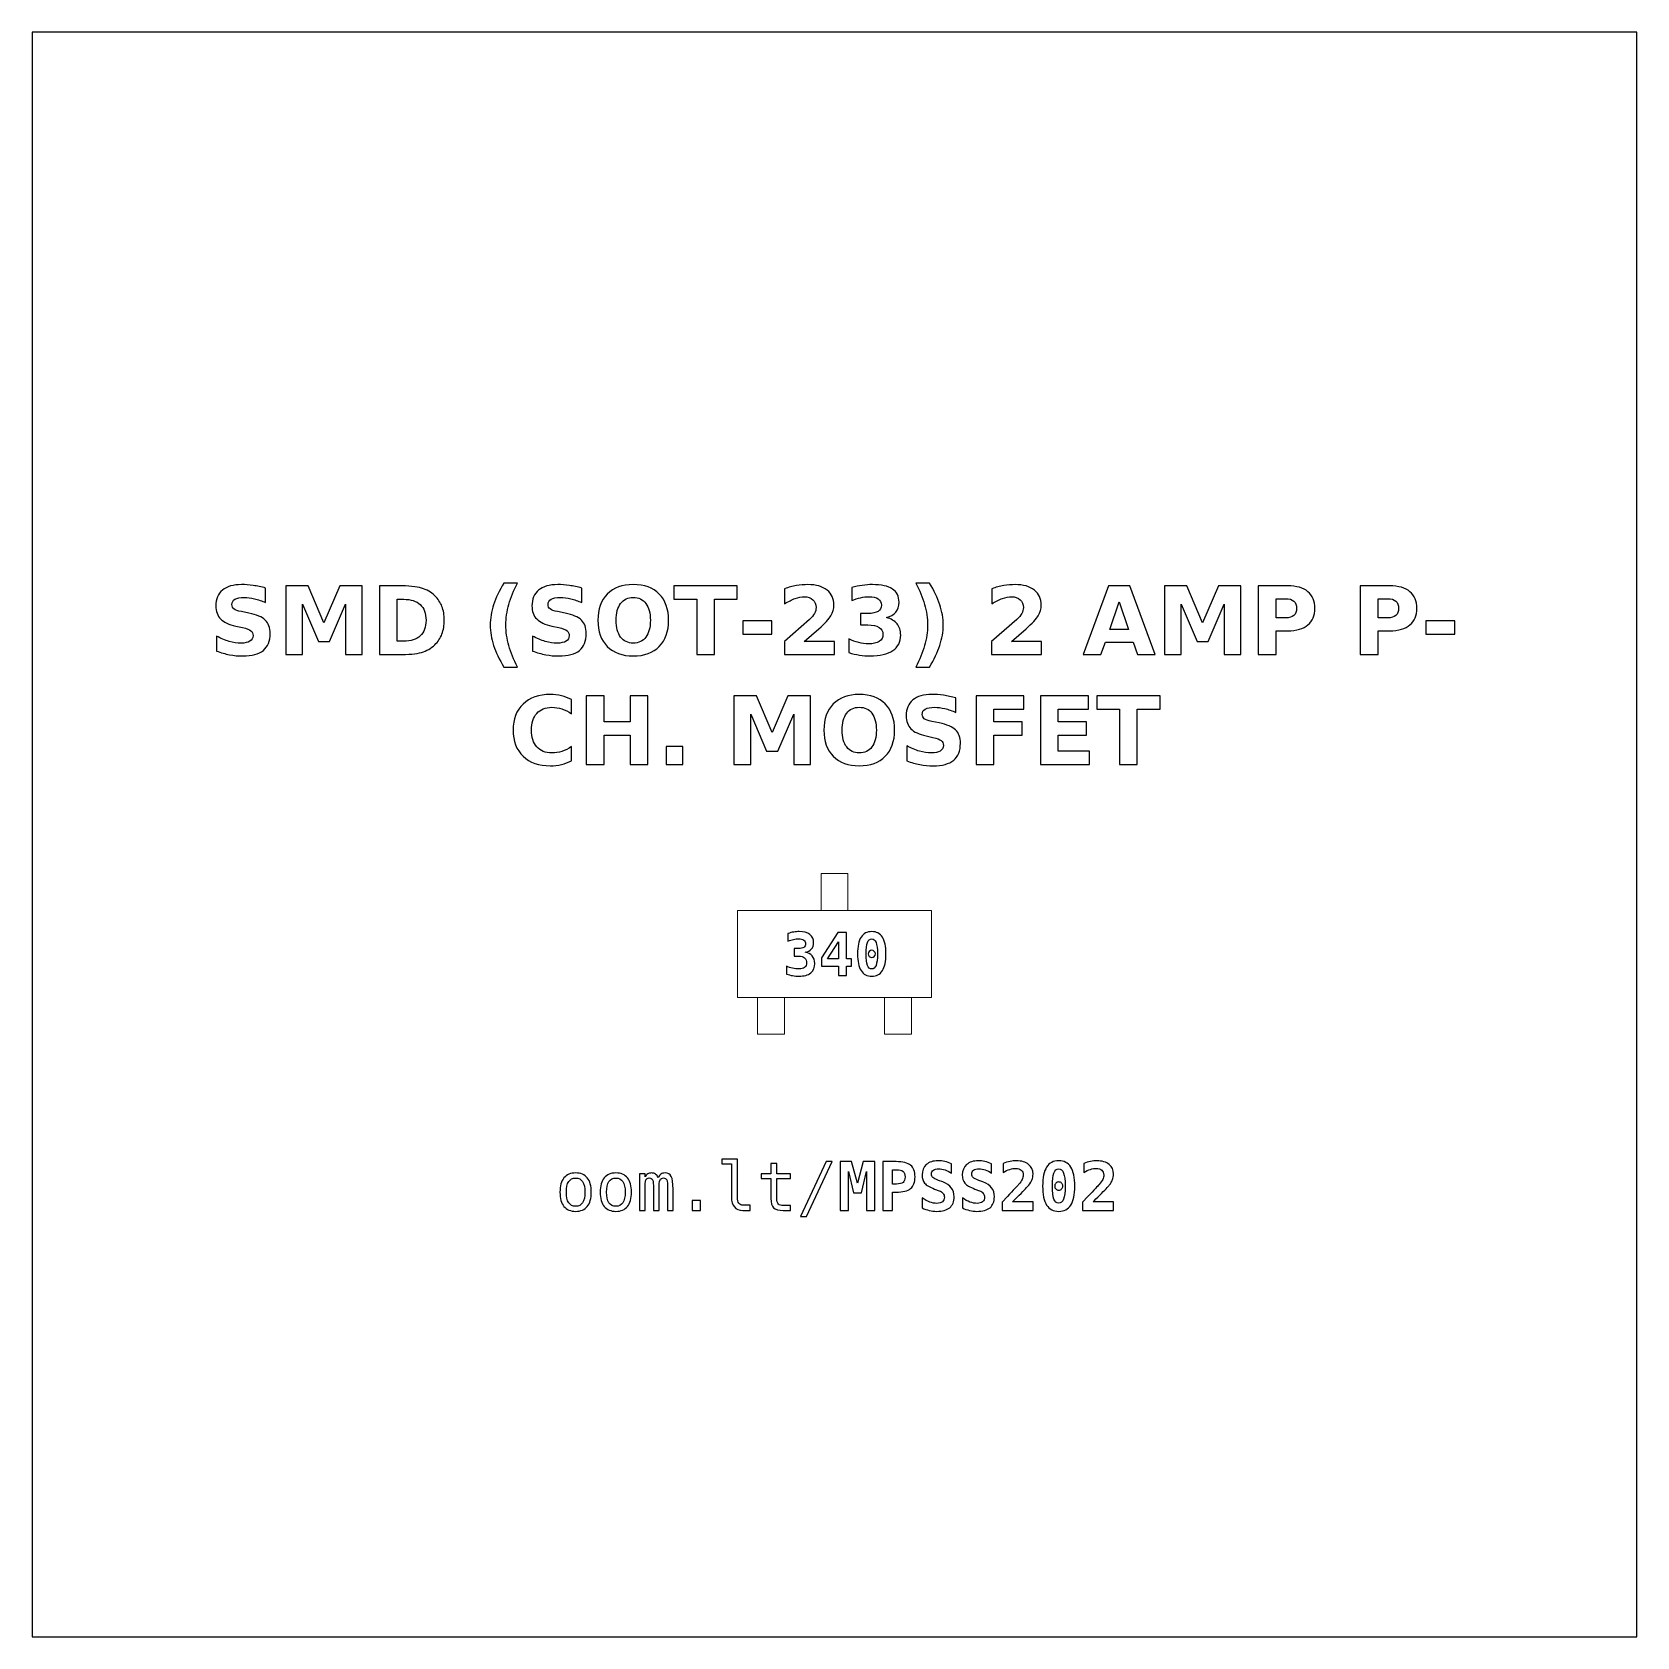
# Model space of a CAD drawing. Header units: centimetres. Extents: x -11.7 to -9.3, y -16.05 to -13.65.
import ezdxf

# ---------------------------------------------------------------- set-up
doc = ezdxf.new("R2010")
doc.units = ezdxf.units.CM
doc.header["$MEASUREMENT"] = 0
doc.layers.add('Layer 1', color=7, linetype='Continuous')

msp = doc.modelspace()

# ---------------------------------------------------------------- linework, layer by layer
at = {"layer": 'Layer 1', "color": 7}
msp.add_lwpolyline([(-11.7, -16.05), (-9.3, -16.05), (-9.3, -13.65), (-11.7, -13.65), (-11.7, -16.05)], close=True, dxfattribs=at)
at = {"layer": 'Layer 1', "color": 7, "lineweight": 9}
for points in [[(-10.52001, -14.96355), (-10.48001, -14.96355), (-10.48001, -14.90855), (-10.52001, -14.90855), (-10.52001, -14.96355)], [(-10.64501, -15.09355), (-10.35501, -15.09355), (-10.35501, -14.96355), (-10.64501, -14.96355), (-10.64501, -15.09355)], [(-10.61501, -15.14855), (-10.57501, -15.14855), (-10.57501, -15.09355), (-10.61501, -15.09355), (-10.61501, -15.14855)], [(-10.42501, -15.14855), (-10.38501, -15.14855), (-10.38501, -15.09355), (-10.42501, -15.09355), (-10.42501, -15.14855)]]:
    msp.add_lwpolyline(points, close=True, dxfattribs=at)
at = {"layer": 'Layer 1', "color": 250}
for points, knots in [([(-11.35079, -14.4814), (-11.35079, -14.4814), (-11.35079, -14.50315), (-11.35079, -14.50315), (-11.35079, -14.50315), (-11.35644, -14.50063), (-11.36196, -14.49873), (-11.36732, -14.49744), (-11.36732, -14.49744), (-11.37271, -14.49614), (-11.37779, -14.49551), (-11.38256, -14.49551), (-11.38256, -14.49551), (-11.38889, -14.49551), (-11.39359, -14.49638), (-11.39663, -14.49812), (-11.39663, -14.49812), (-11.39966, -14.49988), (-11.40117, -14.50259), (-11.40117, -14.50626), (-11.40117, -14.50626), (-11.40117, -14.50901), (-11.40016, -14.51117), (-11.39811, -14.5127), (-11.39811, -14.5127), (-11.39606, -14.51423), (-11.39235, -14.51557), (-11.38696, -14.51667), (-11.38696, -14.51667), (-11.38696, -14.51667), (-11.37567, -14.51893), (-11.37567, -14.51893), (-11.37567, -14.51893), (-11.36422, -14.52124), (-11.35611, -14.52472), (-11.35129, -14.52942), (-11.35129, -14.52942), (-11.34646, -14.5341), (-11.34404, -14.54076), (-11.34404, -14.54939), (-11.34404, -14.54939), (-11.34404, -14.56075), (-11.3474, -14.56919), (-11.35413, -14.57472), (-11.35413, -14.57472), (-11.36086, -14.58024), (-11.37113, -14.58302), (-11.38496, -14.58302), (-11.38496, -14.58302), (-11.3915, -14.58302), (-11.39804, -14.58241), (-11.4046, -14.58116), (-11.4046, -14.58116), (-11.41116, -14.57991), (-11.41775, -14.57808), (-11.42431, -14.57566), (-11.42431, -14.57566), (-11.42431, -14.57566), (-11.42431, -14.55327), (-11.42431, -14.55327), (-11.42431, -14.55327), (-11.41775, -14.55675), (-11.4114, -14.55938), (-11.40526, -14.56115), (-11.40526, -14.56115), (-11.39912, -14.56291), (-11.39322, -14.5638), (-11.38753, -14.5638), (-11.38753, -14.5638), (-11.38174, -14.5638), (-11.3773, -14.56284), (-11.37422, -14.56091), (-11.37422, -14.56091), (-11.37113, -14.55898), (-11.36961, -14.55623), (-11.36961, -14.55263), (-11.36961, -14.55263), (-11.36961, -14.54943), (-11.37064, -14.54694), (-11.37273, -14.5452), (-11.37273, -14.5452), (-11.37483, -14.54346), (-11.37899, -14.54189), (-11.38525, -14.54052), (-11.38525, -14.54052), (-11.38525, -14.54052), (-11.39552, -14.53824), (-11.39552, -14.53824), (-11.39552, -14.53824), (-11.4058, -14.53603), (-11.41333, -14.53253), (-11.41808, -14.5277), (-11.41808, -14.5277), (-11.42283, -14.52288), (-11.4252, -14.51637), (-11.4252, -14.50821), (-11.4252, -14.50821), (-11.4252, -14.49795), (-11.42189, -14.49007), (-11.41528, -14.48457), (-11.41528, -14.48457), (-11.40867, -14.47904), (-11.39917, -14.47629), (-11.38675, -14.47629), (-11.38675, -14.47629), (-11.38111, -14.47629), (-11.3753, -14.47672), (-11.36932, -14.47756), (-11.36932, -14.47756), (-11.36335, -14.47841), (-11.35717, -14.47968), (-11.35079, -14.4814)], [0, 0, 0, 0, 0.0357143, 0.0357143, 0.0357143, 0.0357143, 0.0714286, 0.0714286, 0.0714286, 0.0714286, 0.1071429, 0.1071429, 0.1071429, 0.1071429, 0.1428571, 0.1428571, 0.1428571, 0.1428571, 0.1785714, 0.1785714, 0.1785714, 0.1785714, 0.2142857, 0.2142857, 0.2142857, 0.2142857, 0.25, 0.25, 0.25, 0.25, 0.2857143, 0.2857143, 0.2857143, 0.2857143, 0.3214286, 0.3214286, 0.3214286, 0.3214286, 0.3571429, 0.3571429, 0.3571429, 0.3571429, 0.3928571, 0.3928571, 0.3928571, 0.3928571, 0.4285714, 0.4285714, 0.4285714, 0.4285714, 0.4642857, 0.4642857, 0.4642857, 0.4642857, 0.5, 0.5, 0.5, 0.5, 0.5357143, 0.5357143, 0.5357143, 0.5357143, 0.5714286, 0.5714286, 0.5714286, 0.5714286, 0.6071429, 0.6071429, 0.6071429, 0.6071429, 0.6428571, 0.6428571, 0.6428571, 0.6428571, 0.6785714, 0.6785714, 0.6785714, 0.6785714, 0.7142857, 0.7142857, 0.7142857, 0.7142857, 0.75, 0.75, 0.75, 0.75, 0.7857143, 0.7857143, 0.7857143, 0.7857143, 0.8214286, 0.8214286, 0.8214286, 0.8214286, 0.8571429, 0.8571429, 0.8571429, 0.8571429, 0.8928571, 0.8928571, 0.8928571, 0.8928571, 0.9285714, 0.9285714, 0.9285714, 0.9285714, 0.9642857, 0.9642857, 0.9642857, 0.9642857, 1, 1, 1, 1]), ([(-11.32076, -14.47815), (-11.32076, -14.47815), (-11.28701, -14.47815), (-11.28701, -14.47815), (-11.28701, -14.47815), (-11.28701, -14.47815), (-11.26356, -14.53321), (-11.26356, -14.53321), (-11.26356, -14.53321), (-11.26356, -14.53321), (-11.24, -14.47815), (-11.24, -14.47815), (-11.24, -14.47815), (-11.24, -14.47815), (-11.20632, -14.47815), (-11.20632, -14.47815), (-11.20632, -14.47815), (-11.20632, -14.47815), (-11.20632, -14.58102), (-11.20632, -14.58102), (-11.20632, -14.58102), (-11.20632, -14.58102), (-11.23139, -14.58102), (-11.23139, -14.58102), (-11.23139, -14.58102), (-11.23139, -14.58102), (-11.23139, -14.50578), (-11.23139, -14.50578), (-11.23139, -14.50578), (-11.23139, -14.50578), (-11.2551, -14.56124), (-11.2551, -14.56124), (-11.2551, -14.56124), (-11.2551, -14.56124), (-11.27191, -14.56124), (-11.27191, -14.56124), (-11.27191, -14.56124), (-11.27191, -14.56124), (-11.29562, -14.50578), (-11.29562, -14.50578), (-11.29562, -14.50578), (-11.29562, -14.50578), (-11.29562, -14.58102), (-11.29562, -14.58102), (-11.29562, -14.58102), (-11.29562, -14.58102), (-11.32076, -14.58102), (-11.32076, -14.58102), (-11.32076, -14.58102), (-11.32076, -14.58102), (-11.32076, -14.47815), (-11.32076, -14.47815)], [0, 0, 0, 0, 0.0769231, 0.0769231, 0.0769231, 0.0769231, 0.1538462, 0.1538462, 0.1538462, 0.1538462, 0.2307692, 0.2307692, 0.2307692, 0.2307692, 0.3076923, 0.3076923, 0.3076923, 0.3076923, 0.3846154, 0.3846154, 0.3846154, 0.3846154, 0.4615385, 0.4615385, 0.4615385, 0.4615385, 0.5384615, 0.5384615, 0.5384615, 0.5384615, 0.6153846, 0.6153846, 0.6153846, 0.6153846, 0.6923077, 0.6923077, 0.6923077, 0.6923077, 0.7692308, 0.7692308, 0.7692308, 0.7692308, 0.8461538, 0.8461538, 0.8461538, 0.8461538, 0.9230769, 0.9230769, 0.9230769, 0.9230769, 1, 1, 1, 1]), ([(-11.18033, -14.47815), (-11.18033, -14.47815), (-11.15234, -14.47815), (-11.15234, -14.47815), (-11.15234, -14.47815), (-11.13673, -14.47815), (-11.12511, -14.47926), (-11.11747, -14.48149), (-11.11747, -14.48149), (-11.10982, -14.48372), (-11.10326, -14.48749), (-11.09778, -14.49283), (-11.09778, -14.49283), (-11.09296, -14.49746), (-11.08939, -14.50282), (-11.08703, -14.50889), (-11.08703, -14.50889), (-11.08471, -14.51493), (-11.08353, -14.5218), (-11.08353, -14.52949), (-11.08353, -14.52949), (-11.08353, -14.53725), (-11.08471, -14.54417), (-11.08703, -14.55026), (-11.08703, -14.55026), (-11.08939, -14.55635), (-11.09296, -14.56171), (-11.09778, -14.56634), (-11.09778, -14.56634), (-11.10331, -14.57168), (-11.10992, -14.57545), (-11.11763, -14.57768), (-11.11763, -14.57768), (-11.12535, -14.57991), (-11.13692, -14.58102), (-11.15234, -14.58102), (-11.15234, -14.58102), (-11.15234, -14.58102), (-11.18033, -14.58102), (-11.18033, -14.58102), (-11.18033, -14.58102), (-11.18033, -14.58102), (-11.18033, -14.47815), (-11.18033, -14.47815)], [0, 0, 0, 0, 0.0909091, 0.0909091, 0.0909091, 0.0909091, 0.1818182, 0.1818182, 0.1818182, 0.1818182, 0.2727273, 0.2727273, 0.2727273, 0.2727273, 0.3636364, 0.3636364, 0.3636364, 0.3636364, 0.4545455, 0.4545455, 0.4545455, 0.4545455, 0.5454545, 0.5454545, 0.5454545, 0.5454545, 0.6363636, 0.6363636, 0.6363636, 0.6363636, 0.7272727, 0.7272727, 0.7272727, 0.7272727, 0.8181818, 0.8181818, 0.8181818, 0.8181818, 0.9090909, 0.9090909, 0.9090909, 0.9090909, 1, 1, 1, 1]), ([(-10.97384, -14.59962), (-10.97384, -14.59962), (-10.9943, -14.59962), (-10.9943, -14.59962), (-10.9943, -14.59962), (-11.00133, -14.58829), (-11.00653, -14.57749), (-11.00987, -14.56726), (-11.00987, -14.56726), (-11.01323, -14.55705), (-11.0149, -14.54692), (-11.0149, -14.53685), (-11.0149, -14.53685), (-11.0149, -14.52679), (-11.01321, -14.5166), (-11.00985, -14.5063), (-11.00985, -14.5063), (-11.00646, -14.49598), (-11.00129, -14.48521), (-10.9943, -14.47394), (-10.9943, -14.47394), (-10.9943, -14.47394), (-10.97384, -14.47394), (-10.97384, -14.47394), (-10.97384, -14.47394), (-10.97972, -14.48483), (-10.98412, -14.49548), (-10.98706, -14.50588), (-10.98706, -14.50588), (-10.99, -14.51627), (-10.99148, -14.52655), (-10.99148, -14.53671), (-10.99148, -14.53671), (-10.99148, -14.54687), (-10.99002, -14.55715), (-10.98711, -14.56759), (-10.98711, -14.56759), (-10.98419, -14.57801), (-10.97977, -14.58869), (-10.97384, -14.59962)], [0, 0, 0, 0, 0.1, 0.1, 0.1, 0.1, 0.2, 0.2, 0.2, 0.2, 0.3, 0.3, 0.3, 0.3, 0.4, 0.4, 0.4, 0.4, 0.5, 0.5, 0.5, 0.5, 0.6, 0.6, 0.6, 0.6, 0.7, 0.7, 0.7, 0.7, 0.8, 0.8, 0.8, 0.8, 0.9, 0.9, 0.9, 0.9, 1, 1, 1, 1]), ([(-10.878, -14.4814), (-10.878, -14.4814), (-10.878, -14.50315), (-10.878, -14.50315), (-10.878, -14.50315), (-10.88365, -14.50063), (-10.88917, -14.49873), (-10.89453, -14.49744), (-10.89453, -14.49744), (-10.89992, -14.49614), (-10.905, -14.49551), (-10.90977, -14.49551), (-10.90977, -14.49551), (-10.9161, -14.49551), (-10.9208, -14.49638), (-10.92384, -14.49812), (-10.92384, -14.49812), (-10.92687, -14.49988), (-10.92838, -14.50259), (-10.92838, -14.50626), (-10.92838, -14.50626), (-10.92838, -14.50901), (-10.92737, -14.51117), (-10.92532, -14.5127), (-10.92532, -14.5127), (-10.92327, -14.51423), (-10.91956, -14.51557), (-10.91417, -14.51667), (-10.91417, -14.51667), (-10.91417, -14.51667), (-10.90288, -14.51893), (-10.90288, -14.51893), (-10.90288, -14.51893), (-10.89143, -14.52124), (-10.88332, -14.52472), (-10.8785, -14.52942), (-10.8785, -14.52942), (-10.87367, -14.5341), (-10.87125, -14.54076), (-10.87125, -14.54939), (-10.87125, -14.54939), (-10.87125, -14.56075), (-10.87461, -14.56919), (-10.88134, -14.57472), (-10.88134, -14.57472), (-10.88807, -14.58024), (-10.89834, -14.58302), (-10.91217, -14.58302), (-10.91217, -14.58302), (-10.91871, -14.58302), (-10.92525, -14.58241), (-10.93181, -14.58116), (-10.93181, -14.58116), (-10.93837, -14.57991), (-10.94496, -14.57808), (-10.95152, -14.57566), (-10.95152, -14.57566), (-10.95152, -14.57566), (-10.95152, -14.55327), (-10.95152, -14.55327), (-10.95152, -14.55327), (-10.94496, -14.55675), (-10.93861, -14.55938), (-10.93247, -14.56115), (-10.93247, -14.56115), (-10.92633, -14.56291), (-10.92043, -14.5638), (-10.91474, -14.5638), (-10.91474, -14.5638), (-10.90895, -14.5638), (-10.90451, -14.56284), (-10.90143, -14.56091), (-10.90143, -14.56091), (-10.89834, -14.55898), (-10.89682, -14.55623), (-10.89682, -14.55263), (-10.89682, -14.55263), (-10.89682, -14.54943), (-10.89785, -14.54694), (-10.89994, -14.5452), (-10.89994, -14.5452), (-10.90204, -14.54346), (-10.9062, -14.54189), (-10.91246, -14.54052), (-10.91246, -14.54052), (-10.91246, -14.54052), (-10.92273, -14.53824), (-10.92273, -14.53824), (-10.92273, -14.53824), (-10.93301, -14.53603), (-10.94054, -14.53253), (-10.94529, -14.5277), (-10.94529, -14.5277), (-10.95004, -14.52288), (-10.95241, -14.51637), (-10.95241, -14.50821), (-10.95241, -14.50821), (-10.95241, -14.49795), (-10.9491, -14.49007), (-10.94249, -14.48457), (-10.94249, -14.48457), (-10.93588, -14.47904), (-10.92638, -14.47629), (-10.91396, -14.47629), (-10.91396, -14.47629), (-10.90832, -14.47629), (-10.90251, -14.47672), (-10.89653, -14.47756), (-10.89653, -14.47756), (-10.89056, -14.47841), (-10.88438, -14.47968), (-10.878, -14.4814)], [0, 0, 0, 0, 0.0357143, 0.0357143, 0.0357143, 0.0357143, 0.0714286, 0.0714286, 0.0714286, 0.0714286, 0.1071429, 0.1071429, 0.1071429, 0.1071429, 0.1428571, 0.1428571, 0.1428571, 0.1428571, 0.1785714, 0.1785714, 0.1785714, 0.1785714, 0.2142857, 0.2142857, 0.2142857, 0.2142857, 0.25, 0.25, 0.25, 0.25, 0.2857143, 0.2857143, 0.2857143, 0.2857143, 0.3214286, 0.3214286, 0.3214286, 0.3214286, 0.3571429, 0.3571429, 0.3571429, 0.3571429, 0.3928571, 0.3928571, 0.3928571, 0.3928571, 0.4285714, 0.4285714, 0.4285714, 0.4285714, 0.4642857, 0.4642857, 0.4642857, 0.4642857, 0.5, 0.5, 0.5, 0.5, 0.5357143, 0.5357143, 0.5357143, 0.5357143, 0.5714286, 0.5714286, 0.5714286, 0.5714286, 0.6071429, 0.6071429, 0.6071429, 0.6071429, 0.6428571, 0.6428571, 0.6428571, 0.6428571, 0.6785714, 0.6785714, 0.6785714, 0.6785714, 0.7142857, 0.7142857, 0.7142857, 0.7142857, 0.75, 0.75, 0.75, 0.75, 0.7857143, 0.7857143, 0.7857143, 0.7857143, 0.8214286, 0.8214286, 0.8214286, 0.8214286, 0.8571429, 0.8571429, 0.8571429, 0.8571429, 0.8928571, 0.8928571, 0.8928571, 0.8928571, 0.9285714, 0.9285714, 0.9285714, 0.9285714, 0.9642857, 0.9642857, 0.9642857, 0.9642857, 1, 1, 1, 1]), ([(-10.80098, -14.47629), (-10.78445, -14.47629), (-10.77149, -14.48102), (-10.76213, -14.4905), (-10.76213, -14.4905), (-10.75275, -14.49995), (-10.74807, -14.513), (-10.74807, -14.52968), (-10.74807, -14.52968), (-10.74807, -14.54631), (-10.75275, -14.55936), (-10.76213, -14.56881), (-10.76213, -14.56881), (-10.77149, -14.57829), (-10.78445, -14.58302), (-10.80098, -14.58302), (-10.80098, -14.58302), (-10.81747, -14.58302), (-10.8304, -14.57829), (-10.83981, -14.56881), (-10.83981, -14.56881), (-10.84919, -14.55936), (-10.8539, -14.54631), (-10.8539, -14.52968), (-10.8539, -14.52968), (-10.8539, -14.513), (-10.84919, -14.49995), (-10.83981, -14.4905), (-10.83981, -14.4905), (-10.8304, -14.48102), (-10.81747, -14.47629), (-10.80098, -14.47629)], [0, 0, 0, 0, 0.125, 0.125, 0.125, 0.125, 0.25, 0.25, 0.25, 0.25, 0.375, 0.375, 0.375, 0.375, 0.5, 0.5, 0.5, 0.5, 0.625, 0.625, 0.625, 0.625, 0.75, 0.75, 0.75, 0.75, 0.875, 0.875, 0.875, 0.875, 1, 1, 1, 1]), ([(-10.80098, -14.49551), (-10.80907, -14.49551), (-10.81533, -14.49849), (-10.8198, -14.50447), (-10.8198, -14.50447), (-10.82424, -14.51044), (-10.82648, -14.51884), (-10.82648, -14.52968), (-10.82648, -14.52968), (-10.82648, -14.5405), (-10.82424, -14.54887), (-10.8198, -14.55484), (-10.8198, -14.55484), (-10.81533, -14.56082), (-10.80907, -14.5638), (-10.80098, -14.5638), (-10.80098, -14.5638), (-10.79284, -14.5638), (-10.78657, -14.56082), (-10.7821, -14.55484), (-10.7821, -14.55484), (-10.77765, -14.54887), (-10.77542, -14.5405), (-10.77542, -14.52968), (-10.77542, -14.52968), (-10.77542, -14.51884), (-10.77765, -14.51044), (-10.7821, -14.50447), (-10.7821, -14.50447), (-10.78657, -14.49849), (-10.79284, -14.49551), (-10.80098, -14.49551)], [0, 0, 0, 0, 0.125, 0.125, 0.125, 0.125, 0.25, 0.25, 0.25, 0.25, 0.375, 0.375, 0.375, 0.375, 0.5, 0.5, 0.5, 0.5, 0.625, 0.625, 0.625, 0.625, 0.75, 0.75, 0.75, 0.75, 0.875, 0.875, 0.875, 0.875, 1, 1, 1, 1]), ([(-10.74028, -14.47815), (-10.74028, -14.47815), (-10.64548, -14.47815), (-10.64548, -14.47815), (-10.64548, -14.47815), (-10.64548, -14.47815), (-10.64548, -14.49821), (-10.64548, -14.49821), (-10.64548, -14.49821), (-10.64548, -14.49821), (-10.67958, -14.49821), (-10.67958, -14.49821), (-10.67958, -14.49821), (-10.67958, -14.49821), (-10.67958, -14.58102), (-10.67958, -14.58102), (-10.67958, -14.58102), (-10.67958, -14.58102), (-10.70611, -14.58102), (-10.70611, -14.58102), (-10.70611, -14.58102), (-10.70611, -14.58102), (-10.70611, -14.49821), (-10.70611, -14.49821), (-10.70611, -14.49821), (-10.70611, -14.49821), (-10.74028, -14.49821), (-10.74028, -14.49821), (-10.74028, -14.49821), (-10.74028, -14.49821), (-10.74028, -14.47815), (-10.74028, -14.47815)], [0, 0, 0, 0, 0.125, 0.125, 0.125, 0.125, 0.25, 0.25, 0.25, 0.25, 0.375, 0.375, 0.375, 0.375, 0.5, 0.5, 0.5, 0.5, 0.625, 0.625, 0.625, 0.625, 0.75, 0.75, 0.75, 0.75, 0.875, 0.875, 0.875, 0.875, 1, 1, 1, 1]), ([(-10.54548, -14.56152), (-10.54548, -14.56152), (-10.5002, -14.56152), (-10.5002, -14.56152), (-10.5002, -14.56152), (-10.5002, -14.56152), (-10.5002, -14.58102), (-10.5002, -14.58102), (-10.5002, -14.58102), (-10.5002, -14.58102), (-10.57497, -14.58102), (-10.57497, -14.58102), (-10.57497, -14.58102), (-10.57497, -14.58102), (-10.57497, -14.56152), (-10.57497, -14.56152), (-10.57497, -14.56152), (-10.57497, -14.56152), (-10.53741, -14.52839), (-10.53741, -14.52839), (-10.53741, -14.52839), (-10.53405, -14.52535), (-10.53158, -14.52239), (-10.52998, -14.5195), (-10.52998, -14.5195), (-10.52836, -14.5166), (-10.52756, -14.51359), (-10.52756, -14.51046), (-10.52756, -14.51046), (-10.52756, -14.50564), (-10.52918, -14.50176), (-10.53242, -14.49882), (-10.53242, -14.49882), (-10.53565, -14.49588), (-10.53995, -14.49443), (-10.54534, -14.49443), (-10.54534, -14.49443), (-10.54947, -14.49443), (-10.55399, -14.49532), (-10.55891, -14.49708), (-10.55891, -14.49708), (-10.56382, -14.49885), (-10.56909, -14.50148), (-10.57469, -14.50496), (-10.57469, -14.50496), (-10.57469, -14.50496), (-10.57469, -14.48236), (-10.57469, -14.48236), (-10.57469, -14.48236), (-10.56871, -14.48039), (-10.56281, -14.47888), (-10.55698, -14.47785), (-10.55698, -14.47785), (-10.55114, -14.47681), (-10.54543, -14.47629), (-10.53981, -14.47629), (-10.53981, -14.47629), (-10.52751, -14.47629), (-10.51794, -14.479), (-10.51112, -14.48443), (-10.51112, -14.48443), (-10.5043, -14.48984), (-10.50089, -14.49739), (-10.50089, -14.5071), (-10.50089, -14.5071), (-10.50089, -14.5127), (-10.50234, -14.51792), (-10.50524, -14.52277), (-10.50524, -14.52277), (-10.50813, -14.52761), (-10.51422, -14.5341), (-10.52349, -14.54224), (-10.52349, -14.54224), (-10.52349, -14.54224), (-10.54548, -14.56152), (-10.54548, -14.56152)], [0, 0, 0, 0, 0.0526316, 0.0526316, 0.0526316, 0.0526316, 0.1052632, 0.1052632, 0.1052632, 0.1052632, 0.1578947, 0.1578947, 0.1578947, 0.1578947, 0.2105263, 0.2105263, 0.2105263, 0.2105263, 0.2631579, 0.2631579, 0.2631579, 0.2631579, 0.3157895, 0.3157895, 0.3157895, 0.3157895, 0.3684211, 0.3684211, 0.3684211, 0.3684211, 0.4210526, 0.4210526, 0.4210526, 0.4210526, 0.4736842, 0.4736842, 0.4736842, 0.4736842, 0.5263158, 0.5263158, 0.5263158, 0.5263158, 0.5789474, 0.5789474, 0.5789474, 0.5789474, 0.6315789, 0.6315789, 0.6315789, 0.6315789, 0.6842105, 0.6842105, 0.6842105, 0.6842105, 0.7368421, 0.7368421, 0.7368421, 0.7368421, 0.7894737, 0.7894737, 0.7894737, 0.7894737, 0.8421053, 0.8421053, 0.8421053, 0.8421053, 0.8947368, 0.8947368, 0.8947368, 0.8947368, 0.9473684, 0.9473684, 0.9473684, 0.9473684, 1, 1, 1, 1]), ([(-10.42222, -14.52554), (-10.4153, -14.52733), (-10.41001, -14.53046), (-10.40641, -14.53488), (-10.40641, -14.53488), (-10.40281, -14.53932), (-10.401, -14.54494), (-10.401, -14.55179), (-10.401, -14.55179), (-10.401, -14.56199), (-10.40491, -14.56975), (-10.41271, -14.57507), (-10.41271, -14.57507), (-10.42052, -14.58036), (-10.43191, -14.58302), (-10.44689, -14.58302), (-10.44689, -14.58302), (-10.45218, -14.58302), (-10.45747, -14.5826), (-10.46279, -14.58175), (-10.46279, -14.58175), (-10.46808, -14.5809), (-10.47332, -14.57961), (-10.47852, -14.57792), (-10.47852, -14.57792), (-10.47852, -14.57792), (-10.47852, -14.55745), (-10.47852, -14.55745), (-10.47852, -14.55745), (-10.47356, -14.55992), (-10.46864, -14.56181), (-10.46375, -14.56308), (-10.46375, -14.56308), (-10.45886, -14.56432), (-10.45404, -14.56496), (-10.44931, -14.56496), (-10.44931, -14.56496), (-10.44228, -14.56496), (-10.43689, -14.56373), (-10.43315, -14.56131), (-10.43315, -14.56131), (-10.42941, -14.55887), (-10.42753, -14.55539), (-10.42753, -14.55082), (-10.42753, -14.55082), (-10.42753, -14.54614), (-10.42946, -14.54259), (-10.43329, -14.54019), (-10.43329, -14.54019), (-10.43713, -14.53777), (-10.44279, -14.53657), (-10.45027, -14.53657), (-10.45027, -14.53657), (-10.45027, -14.53657), (-10.46088, -14.53657), (-10.46088, -14.53657), (-10.46088, -14.53657), (-10.46088, -14.53657), (-10.46088, -14.51947), (-10.46088, -14.51947), (-10.46088, -14.51947), (-10.46088, -14.51947), (-10.44973, -14.51947), (-10.44973, -14.51947), (-10.44973, -14.51947), (-10.44305, -14.51947), (-10.43811, -14.51844), (-10.43485, -14.51634), (-10.43485, -14.51634), (-10.43158, -14.51425), (-10.42995, -14.51108), (-10.42995, -14.50682), (-10.42995, -14.50682), (-10.42995, -14.50287), (-10.43153, -14.49981), (-10.4347, -14.49767), (-10.4347, -14.49767), (-10.43788, -14.49551), (-10.44235, -14.49443), (-10.44813, -14.49443), (-10.44813, -14.49443), (-10.45241, -14.49443), (-10.45672, -14.4949), (-10.46109, -14.49586), (-10.46109, -14.49586), (-10.46544, -14.49682), (-10.46977, -14.49826), (-10.4741, -14.50014), (-10.4741, -14.50014), (-10.4741, -14.50014), (-10.4741, -14.48071), (-10.4741, -14.48071), (-10.4741, -14.48071), (-10.46885, -14.47923), (-10.46368, -14.47813), (-10.45853, -14.4774), (-10.45853, -14.4774), (-10.45338, -14.47667), (-10.44835, -14.47629), (-10.44338, -14.47629), (-10.44338, -14.47629), (-10.43002, -14.47629), (-10.42001, -14.47848), (-10.41337, -14.48288), (-10.41337, -14.48288), (-10.40674, -14.48725), (-10.40343, -14.49386), (-10.40343, -14.50268), (-10.40343, -14.50268), (-10.40343, -14.50868), (-10.405, -14.51362), (-10.40818, -14.51745), (-10.40818, -14.51745), (-10.41135, -14.52128), (-10.41603, -14.52399), (-10.42222, -14.52554)], [0, 0, 0, 0, 0.0344828, 0.0344828, 0.0344828, 0.0344828, 0.0689655, 0.0689655, 0.0689655, 0.0689655, 0.1034483, 0.1034483, 0.1034483, 0.1034483, 0.137931, 0.137931, 0.137931, 0.137931, 0.1724138, 0.1724138, 0.1724138, 0.1724138, 0.2068966, 0.2068966, 0.2068966, 0.2068966, 0.2413793, 0.2413793, 0.2413793, 0.2413793, 0.2758621, 0.2758621, 0.2758621, 0.2758621, 0.3103448, 0.3103448, 0.3103448, 0.3103448, 0.3448276, 0.3448276, 0.3448276, 0.3448276, 0.3793103, 0.3793103, 0.3793103, 0.3793103, 0.4137931, 0.4137931, 0.4137931, 0.4137931, 0.4482759, 0.4482759, 0.4482759, 0.4482759, 0.4827586, 0.4827586, 0.4827586, 0.4827586, 0.5172414, 0.5172414, 0.5172414, 0.5172414, 0.5517241, 0.5517241, 0.5517241, 0.5517241, 0.5862069, 0.5862069, 0.5862069, 0.5862069, 0.6206897, 0.6206897, 0.6206897, 0.6206897, 0.6551724, 0.6551724, 0.6551724, 0.6551724, 0.6896552, 0.6896552, 0.6896552, 0.6896552, 0.7241379, 0.7241379, 0.7241379, 0.7241379, 0.7586207, 0.7586207, 0.7586207, 0.7586207, 0.7931034, 0.7931034, 0.7931034, 0.7931034, 0.8275862, 0.8275862, 0.8275862, 0.8275862, 0.862069, 0.862069, 0.862069, 0.862069, 0.8965517, 0.8965517, 0.8965517, 0.8965517, 0.9310345, 0.9310345, 0.9310345, 0.9310345, 0.9655172, 0.9655172, 0.9655172, 0.9655172, 1, 1, 1, 1]), ([(-10.37847, -14.59962), (-10.37259, -14.58869), (-10.36817, -14.57801), (-10.36523, -14.56759), (-10.36523, -14.56759), (-10.36229, -14.55715), (-10.36083, -14.54687), (-10.36083, -14.53671), (-10.36083, -14.53671), (-10.36083, -14.52655), (-10.36229, -14.51627), (-10.36523, -14.50588), (-10.36523, -14.50588), (-10.36817, -14.49548), (-10.37259, -14.48483), (-10.37847, -14.47394), (-10.37847, -14.47394), (-10.37847, -14.47394), (-10.35801, -14.47394), (-10.35801, -14.47394), (-10.35801, -14.47394), (-10.35103, -14.48521), (-10.34585, -14.49598), (-10.34246, -14.5063), (-10.34246, -14.5063), (-10.3391, -14.5166), (-10.33741, -14.52679), (-10.33741, -14.53685), (-10.33741, -14.53685), (-10.33741, -14.54692), (-10.33908, -14.55705), (-10.34244, -14.56726), (-10.34244, -14.56726), (-10.34578, -14.57749), (-10.35098, -14.58829), (-10.35801, -14.59962), (-10.35801, -14.59962), (-10.35801, -14.59962), (-10.37847, -14.59962), (-10.37847, -14.59962)], [0, 0, 0, 0, 0.1, 0.1, 0.1, 0.1, 0.2, 0.2, 0.2, 0.2, 0.3, 0.3, 0.3, 0.3, 0.4, 0.4, 0.4, 0.4, 0.5, 0.5, 0.5, 0.5, 0.6, 0.6, 0.6, 0.6, 0.7, 0.7, 0.7, 0.7, 0.8, 0.8, 0.8, 0.8, 0.9, 0.9, 0.9, 0.9, 1, 1, 1, 1]), ([(-10.23548, -14.56152), (-10.23548, -14.56152), (-10.1902, -14.56152), (-10.1902, -14.56152), (-10.1902, -14.56152), (-10.1902, -14.56152), (-10.1902, -14.58102), (-10.1902, -14.58102), (-10.1902, -14.58102), (-10.1902, -14.58102), (-10.26497, -14.58102), (-10.26497, -14.58102), (-10.26497, -14.58102), (-10.26497, -14.58102), (-10.26497, -14.56152), (-10.26497, -14.56152), (-10.26497, -14.56152), (-10.26497, -14.56152), (-10.22741, -14.52839), (-10.22741, -14.52839), (-10.22741, -14.52839), (-10.22405, -14.52535), (-10.22158, -14.52239), (-10.21998, -14.5195), (-10.21998, -14.5195), (-10.21836, -14.5166), (-10.21756, -14.51359), (-10.21756, -14.51046), (-10.21756, -14.51046), (-10.21756, -14.50564), (-10.21918, -14.50176), (-10.22242, -14.49882), (-10.22242, -14.49882), (-10.22565, -14.49588), (-10.22995, -14.49443), (-10.23534, -14.49443), (-10.23534, -14.49443), (-10.23947, -14.49443), (-10.24399, -14.49532), (-10.24891, -14.49708), (-10.24891, -14.49708), (-10.25382, -14.49885), (-10.25909, -14.50148), (-10.26469, -14.50496), (-10.26469, -14.50496), (-10.26469, -14.50496), (-10.26469, -14.48236), (-10.26469, -14.48236), (-10.26469, -14.48236), (-10.25871, -14.48039), (-10.25281, -14.47888), (-10.24698, -14.47785), (-10.24698, -14.47785), (-10.24114, -14.47681), (-10.23543, -14.47629), (-10.22981, -14.47629), (-10.22981, -14.47629), (-10.21751, -14.47629), (-10.20794, -14.479), (-10.20112, -14.48443), (-10.20112, -14.48443), (-10.1943, -14.48984), (-10.19089, -14.49739), (-10.19089, -14.5071), (-10.19089, -14.5071), (-10.19089, -14.5127), (-10.19234, -14.51792), (-10.19524, -14.52277), (-10.19524, -14.52277), (-10.19813, -14.52761), (-10.20422, -14.5341), (-10.21349, -14.54224), (-10.21349, -14.54224), (-10.21349, -14.54224), (-10.23548, -14.56152), (-10.23548, -14.56152)], [0, 0, 0, 0, 0.0526316, 0.0526316, 0.0526316, 0.0526316, 0.1052632, 0.1052632, 0.1052632, 0.1052632, 0.1578947, 0.1578947, 0.1578947, 0.1578947, 0.2105263, 0.2105263, 0.2105263, 0.2105263, 0.2631579, 0.2631579, 0.2631579, 0.2631579, 0.3157895, 0.3157895, 0.3157895, 0.3157895, 0.3684211, 0.3684211, 0.3684211, 0.3684211, 0.4210526, 0.4210526, 0.4210526, 0.4210526, 0.4736842, 0.4736842, 0.4736842, 0.4736842, 0.5263158, 0.5263158, 0.5263158, 0.5263158, 0.5789474, 0.5789474, 0.5789474, 0.5789474, 0.6315789, 0.6315789, 0.6315789, 0.6315789, 0.6842105, 0.6842105, 0.6842105, 0.6842105, 0.7368421, 0.7368421, 0.7368421, 0.7368421, 0.7894737, 0.7894737, 0.7894737, 0.7894737, 0.8421053, 0.8421053, 0.8421053, 0.8421053, 0.8947368, 0.8947368, 0.8947368, 0.8947368, 0.9473684, 0.9473684, 0.9473684, 0.9473684, 1, 1, 1, 1]), ([(-10.05344, -14.5623), (-10.05344, -14.5623), (-10.09493, -14.5623), (-10.09493, -14.5623), (-10.09493, -14.5623), (-10.09493, -14.5623), (-10.10147, -14.58102), (-10.10147, -14.58102), (-10.10147, -14.58102), (-10.10147, -14.58102), (-10.12814, -14.58102), (-10.12814, -14.58102), (-10.12814, -14.58102), (-10.12814, -14.58102), (-10.09004, -14.47815), (-10.09004, -14.47815), (-10.09004, -14.47815), (-10.09004, -14.47815), (-10.05841, -14.47815), (-10.05841, -14.47815), (-10.05841, -14.47815), (-10.05841, -14.47815), (-10.02031, -14.58102), (-10.02031, -14.58102), (-10.02031, -14.58102), (-10.02031, -14.58102), (-10.04698, -14.58102), (-10.04698, -14.58102), (-10.04698, -14.58102), (-10.04698, -14.58102), (-10.05344, -14.5623), (-10.05344, -14.5623)], [0, 0, 0, 0, 0.125, 0.125, 0.125, 0.125, 0.25, 0.25, 0.25, 0.25, 0.375, 0.375, 0.375, 0.375, 0.5, 0.5, 0.5, 0.5, 0.625, 0.625, 0.625, 0.625, 0.75, 0.75, 0.75, 0.75, 0.875, 0.875, 0.875, 0.875, 1, 1, 1, 1]), ([(-10.00664, -14.47815), (-10.00664, -14.47815), (-9.97289, -14.47815), (-9.97289, -14.47815), (-9.97289, -14.47815), (-9.97289, -14.47815), (-9.94944, -14.53321), (-9.94944, -14.53321), (-9.94944, -14.53321), (-9.94944, -14.53321), (-9.92588, -14.47815), (-9.92588, -14.47815), (-9.92588, -14.47815), (-9.92588, -14.47815), (-9.8922, -14.47815), (-9.8922, -14.47815), (-9.8922, -14.47815), (-9.8922, -14.47815), (-9.8922, -14.58102), (-9.8922, -14.58102), (-9.8922, -14.58102), (-9.8922, -14.58102), (-9.91727, -14.58102), (-9.91727, -14.58102), (-9.91727, -14.58102), (-9.91727, -14.58102), (-9.91727, -14.50578), (-9.91727, -14.50578), (-9.91727, -14.50578), (-9.91727, -14.50578), (-9.94098, -14.56124), (-9.94098, -14.56124), (-9.94098, -14.56124), (-9.94098, -14.56124), (-9.95779, -14.56124), (-9.95779, -14.56124), (-9.95779, -14.56124), (-9.95779, -14.56124), (-9.9815, -14.50578), (-9.9815, -14.50578), (-9.9815, -14.50578), (-9.9815, -14.50578), (-9.9815, -14.58102), (-9.9815, -14.58102), (-9.9815, -14.58102), (-9.9815, -14.58102), (-10.00664, -14.58102), (-10.00664, -14.58102), (-10.00664, -14.58102), (-10.00664, -14.58102), (-10.00664, -14.47815), (-10.00664, -14.47815)], [0, 0, 0, 0, 0.0769231, 0.0769231, 0.0769231, 0.0769231, 0.1538462, 0.1538462, 0.1538462, 0.1538462, 0.2307692, 0.2307692, 0.2307692, 0.2307692, 0.3076923, 0.3076923, 0.3076923, 0.3076923, 0.3846154, 0.3846154, 0.3846154, 0.3846154, 0.4615385, 0.4615385, 0.4615385, 0.4615385, 0.5384615, 0.5384615, 0.5384615, 0.5384615, 0.6153846, 0.6153846, 0.6153846, 0.6153846, 0.6923077, 0.6923077, 0.6923077, 0.6923077, 0.7692308, 0.7692308, 0.7692308, 0.7692308, 0.8461538, 0.8461538, 0.8461538, 0.8461538, 0.9230769, 0.9230769, 0.9230769, 0.9230769, 1, 1, 1, 1]), ([(-9.86621, -14.47815), (-9.86621, -14.47815), (-9.82219, -14.47815), (-9.82219, -14.47815), (-9.82219, -14.47815), (-9.80909, -14.47815), (-9.79904, -14.48107), (-9.79203, -14.48688), (-9.79203, -14.48688), (-9.78503, -14.49269), (-9.78152, -14.50096), (-9.78152, -14.51171), (-9.78152, -14.51171), (-9.78152, -14.52248), (-9.78503, -14.53078), (-9.79203, -14.53659), (-9.79203, -14.53659), (-9.79904, -14.5424), (-9.80909, -14.54532), (-9.82219, -14.54532), (-9.82219, -14.54532), (-9.82219, -14.54532), (-9.83968, -14.54532), (-9.83968, -14.54532), (-9.83968, -14.54532), (-9.83968, -14.54532), (-9.83968, -14.58102), (-9.83968, -14.58102), (-9.83968, -14.58102), (-9.83968, -14.58102), (-9.86621, -14.58102), (-9.86621, -14.58102), (-9.86621, -14.58102), (-9.86621, -14.58102), (-9.86621, -14.47815), (-9.86621, -14.47815)], [0, 0, 0, 0, 0.1111111, 0.1111111, 0.1111111, 0.1111111, 0.2222222, 0.2222222, 0.2222222, 0.2222222, 0.3333333, 0.3333333, 0.3333333, 0.3333333, 0.4444444, 0.4444444, 0.4444444, 0.4444444, 0.5555556, 0.5555556, 0.5555556, 0.5555556, 0.6666667, 0.6666667, 0.6666667, 0.6666667, 0.7777778, 0.7777778, 0.7777778, 0.7777778, 0.8888889, 0.8888889, 0.8888889, 0.8888889, 1, 1, 1, 1]), ([(-9.71367, -14.47815), (-9.71367, -14.47815), (-9.66965, -14.47815), (-9.66965, -14.47815), (-9.66965, -14.47815), (-9.65655, -14.47815), (-9.6465, -14.48107), (-9.63949, -14.48688), (-9.63949, -14.48688), (-9.63249, -14.49269), (-9.62898, -14.50096), (-9.62898, -14.51171), (-9.62898, -14.51171), (-9.62898, -14.52248), (-9.63249, -14.53078), (-9.63949, -14.53659), (-9.63949, -14.53659), (-9.6465, -14.5424), (-9.65655, -14.54532), (-9.66965, -14.54532), (-9.66965, -14.54532), (-9.66965, -14.54532), (-9.68714, -14.54532), (-9.68714, -14.54532), (-9.68714, -14.54532), (-9.68714, -14.54532), (-9.68714, -14.58102), (-9.68714, -14.58102), (-9.68714, -14.58102), (-9.68714, -14.58102), (-9.71367, -14.58102), (-9.71367, -14.58102), (-9.71367, -14.58102), (-9.71367, -14.58102), (-9.71367, -14.47815), (-9.71367, -14.47815)], [0, 0, 0, 0, 0.1111111, 0.1111111, 0.1111111, 0.1111111, 0.2222222, 0.2222222, 0.2222222, 0.2222222, 0.3333333, 0.3333333, 0.3333333, 0.3333333, 0.4444444, 0.4444444, 0.4444444, 0.4444444, 0.5555556, 0.5555556, 0.5555556, 0.5555556, 0.6666667, 0.6666667, 0.6666667, 0.6666667, 0.7777778, 0.7777778, 0.7777778, 0.7777778, 0.8888889, 0.8888889, 0.8888889, 0.8888889, 1, 1, 1, 1]), ([(-11.1538, -14.49821), (-11.1538, -14.49821), (-11.1538, -14.56096), (-11.1538, -14.56096), (-11.1538, -14.56096), (-11.1538, -14.56096), (-11.1443, -14.56096), (-11.1443, -14.56096), (-11.1443, -14.56096), (-11.13346, -14.56096), (-11.12518, -14.55828), (-11.11947, -14.55289), (-11.11947, -14.55289), (-11.11375, -14.54753), (-11.11088, -14.53972), (-11.11088, -14.52949), (-11.11088, -14.52949), (-11.11088, -14.51928), (-11.11373, -14.51152), (-11.11942, -14.50621), (-11.11942, -14.50621), (-11.12511, -14.50087), (-11.13341, -14.49821), (-11.1443, -14.49821), (-11.1443, -14.49821), (-11.1443, -14.49821), (-11.1538, -14.49821), (-11.1538, -14.49821)], [0, 0, 0, 0, 0.1428571, 0.1428571, 0.1428571, 0.1428571, 0.2857143, 0.2857143, 0.2857143, 0.2857143, 0.4285714, 0.4285714, 0.4285714, 0.4285714, 0.5714286, 0.5714286, 0.5714286, 0.5714286, 0.7142857, 0.7142857, 0.7142857, 0.7142857, 0.8571429, 0.8571429, 0.8571429, 0.8571429, 1, 1, 1, 1]), ([(-10.08832, -14.5432), (-10.08832, -14.5432), (-10.06012, -14.5432), (-10.06012, -14.5432), (-10.06012, -14.5432), (-10.06012, -14.5432), (-10.07419, -14.50228), (-10.07419, -14.50228), (-10.07419, -14.50228), (-10.07419, -14.50228), (-10.08832, -14.5432), (-10.08832, -14.5432)], [0, 0, 0, 0, 0.3333333, 0.3333333, 0.3333333, 0.3333333, 0.6666667, 0.6666667, 0.6666667, 0.6666667, 1, 1, 1, 1]), ([(-9.83968, -14.49737), (-9.83968, -14.49737), (-9.83968, -14.5261), (-9.83968, -14.5261), (-9.83968, -14.5261), (-9.83968, -14.5261), (-9.82501, -14.5261), (-9.82501, -14.5261), (-9.82501, -14.5261), (-9.81986, -14.5261), (-9.81588, -14.52486), (-9.81308, -14.52234), (-9.81308, -14.52234), (-9.81028, -14.51985), (-9.80887, -14.5163), (-9.80887, -14.51171), (-9.80887, -14.51171), (-9.80887, -14.5071), (-9.81028, -14.50357), (-9.81308, -14.50108), (-9.81308, -14.50108), (-9.81588, -14.49861), (-9.81986, -14.49737), (-9.82501, -14.49737), (-9.82501, -14.49737), (-9.82501, -14.49737), (-9.83968, -14.49737), (-9.83968, -14.49737)], [0, 0, 0, 0, 0.1428571, 0.1428571, 0.1428571, 0.1428571, 0.2857143, 0.2857143, 0.2857143, 0.2857143, 0.4285714, 0.4285714, 0.4285714, 0.4285714, 0.5714286, 0.5714286, 0.5714286, 0.5714286, 0.7142857, 0.7142857, 0.7142857, 0.7142857, 0.8571429, 0.8571429, 0.8571429, 0.8571429, 1, 1, 1, 1]), ([(-9.68714, -14.49737), (-9.68714, -14.49737), (-9.68714, -14.5261), (-9.68714, -14.5261), (-9.68714, -14.5261), (-9.68714, -14.5261), (-9.67247, -14.5261), (-9.67247, -14.5261), (-9.67247, -14.5261), (-9.66732, -14.5261), (-9.66334, -14.52486), (-9.66054, -14.52234), (-9.66054, -14.52234), (-9.65774, -14.51985), (-9.65633, -14.5163), (-9.65633, -14.51171), (-9.65633, -14.51171), (-9.65633, -14.5071), (-9.65774, -14.50357), (-9.66054, -14.50108), (-9.66054, -14.50108), (-9.66334, -14.49861), (-9.66732, -14.49737), (-9.67247, -14.49737), (-9.67247, -14.49737), (-9.67247, -14.49737), (-9.68714, -14.49737), (-9.68714, -14.49737)], [0, 0, 0, 0, 0.1428571, 0.1428571, 0.1428571, 0.1428571, 0.2857143, 0.2857143, 0.2857143, 0.2857143, 0.4285714, 0.4285714, 0.4285714, 0.4285714, 0.5714286, 0.5714286, 0.5714286, 0.5714286, 0.7142857, 0.7142857, 0.7142857, 0.7142857, 0.8571429, 0.8571429, 0.8571429, 0.8571429, 1, 1, 1, 1]), ([(-10.63706, -14.53039), (-10.63706, -14.53039), (-10.59378, -14.53039), (-10.59378, -14.53039), (-10.59378, -14.53039), (-10.59378, -14.53039), (-10.59378, -14.55045), (-10.59378, -14.55045), (-10.59378, -14.55045), (-10.59378, -14.55045), (-10.63706, -14.55045), (-10.63706, -14.55045), (-10.63706, -14.55045), (-10.63706, -14.55045), (-10.63706, -14.53039), (-10.63706, -14.53039)], [0, 0, 0, 0, 0.25, 0.25, 0.25, 0.25, 0.5, 0.5, 0.5, 0.5, 0.75, 0.75, 0.75, 0.75, 1, 1, 1, 1]), ([(-9.61558, -14.53039), (-9.61558, -14.53039), (-9.5723, -14.53039), (-9.5723, -14.53039), (-9.5723, -14.53039), (-9.5723, -14.53039), (-9.5723, -14.55045), (-9.5723, -14.55045), (-9.5723, -14.55045), (-9.5723, -14.55045), (-9.61558, -14.55045), (-9.61558, -14.55045), (-9.61558, -14.55045), (-9.61558, -14.55045), (-9.61558, -14.53039), (-9.61558, -14.53039)], [0, 0, 0, 0, 0.25, 0.25, 0.25, 0.25, 0.5, 0.5, 0.5, 0.5, 0.75, 0.75, 0.75, 0.75, 1, 1, 1, 1]), ([(-10.89319, -14.73963), (-10.89805, -14.74214), (-10.90313, -14.74405), (-10.90843, -14.74534), (-10.90843, -14.74534), (-10.91369, -14.74663), (-10.91922, -14.74727), (-10.92496, -14.74727), (-10.92496, -14.74727), (-10.94208, -14.74727), (-10.95565, -14.74247), (-10.96567, -14.7329), (-10.96567, -14.7329), (-10.97569, -14.72333), (-10.9807, -14.71035), (-10.9807, -14.69393), (-10.9807, -14.69393), (-10.9807, -14.67749), (-10.97569, -14.66448), (-10.96567, -14.65491), (-10.96567, -14.65491), (-10.95565, -14.64534), (-10.94208, -14.64054), (-10.92496, -14.64054), (-10.92496, -14.64054), (-10.91922, -14.64054), (-10.91369, -14.64118), (-10.90843, -14.64247), (-10.90843, -14.64247), (-10.90313, -14.64376), (-10.89805, -14.64567), (-10.89319, -14.64819), (-10.89319, -14.64819), (-10.89319, -14.64819), (-10.89319, -14.66947), (-10.89319, -14.66947), (-10.89319, -14.66947), (-10.8981, -14.66611), (-10.90295, -14.66366), (-10.90772, -14.66211), (-10.90772, -14.66211), (-10.91249, -14.66053), (-10.91753, -14.65976), (-10.92282, -14.65976), (-10.92282, -14.65976), (-10.93227, -14.65976), (-10.93973, -14.66279), (-10.94514, -14.66886), (-10.94514, -14.66886), (-10.95057, -14.67493), (-10.95328, -14.68328), (-10.95328, -14.69393), (-10.95328, -14.69393), (-10.95328, -14.70456), (-10.95057, -14.71289), (-10.94514, -14.71895), (-10.94514, -14.71895), (-10.93973, -14.72502), (-10.93227, -14.72805), (-10.92282, -14.72805), (-10.92282, -14.72805), (-10.91753, -14.72805), (-10.91249, -14.72728), (-10.90772, -14.7257), (-10.90772, -14.7257), (-10.90295, -14.72415), (-10.8981, -14.7217), (-10.89319, -14.71834), (-10.89319, -14.71834), (-10.89319, -14.71834), (-10.89319, -14.73963), (-10.89319, -14.73963)], [0, 0, 0, 0, 0.0555556, 0.0555556, 0.0555556, 0.0555556, 0.1111111, 0.1111111, 0.1111111, 0.1111111, 0.1666667, 0.1666667, 0.1666667, 0.1666667, 0.2222222, 0.2222222, 0.2222222, 0.2222222, 0.2777778, 0.2777778, 0.2777778, 0.2777778, 0.3333333, 0.3333333, 0.3333333, 0.3333333, 0.3888889, 0.3888889, 0.3888889, 0.3888889, 0.4444444, 0.4444444, 0.4444444, 0.4444444, 0.5, 0.5, 0.5, 0.5, 0.5555556, 0.5555556, 0.5555556, 0.5555556, 0.6111111, 0.6111111, 0.6111111, 0.6111111, 0.6666667, 0.6666667, 0.6666667, 0.6666667, 0.7222222, 0.7222222, 0.7222222, 0.7222222, 0.7777778, 0.7777778, 0.7777778, 0.7777778, 0.8333333, 0.8333333, 0.8333333, 0.8333333, 0.8888889, 0.8888889, 0.8888889, 0.8888889, 0.9444444, 0.9444444, 0.9444444, 0.9444444, 1, 1, 1, 1]), ([(-10.87122, -14.6424), (-10.87122, -14.6424), (-10.84469, -14.6424), (-10.84469, -14.6424), (-10.84469, -14.6424), (-10.84469, -14.6424), (-10.84469, -14.68161), (-10.84469, -14.68161), (-10.84469, -14.68161), (-10.84469, -14.68161), (-10.80556, -14.68161), (-10.80556, -14.68161), (-10.80556, -14.68161), (-10.80556, -14.68161), (-10.80556, -14.6424), (-10.80556, -14.6424), (-10.80556, -14.6424), (-10.80556, -14.6424), (-10.77903, -14.6424), (-10.77903, -14.6424), (-10.77903, -14.6424), (-10.77903, -14.6424), (-10.77903, -14.74527), (-10.77903, -14.74527), (-10.77903, -14.74527), (-10.77903, -14.74527), (-10.80556, -14.74527), (-10.80556, -14.74527), (-10.80556, -14.74527), (-10.80556, -14.74527), (-10.80556, -14.70167), (-10.80556, -14.70167), (-10.80556, -14.70167), (-10.80556, -14.70167), (-10.84469, -14.70167), (-10.84469, -14.70167), (-10.84469, -14.70167), (-10.84469, -14.70167), (-10.84469, -14.74527), (-10.84469, -14.74527), (-10.84469, -14.74527), (-10.84469, -14.74527), (-10.87122, -14.74527), (-10.87122, -14.74527), (-10.87122, -14.74527), (-10.87122, -14.74527), (-10.87122, -14.6424), (-10.87122, -14.6424)], [0, 0, 0, 0, 0.0833333, 0.0833333, 0.0833333, 0.0833333, 0.1666667, 0.1666667, 0.1666667, 0.1666667, 0.25, 0.25, 0.25, 0.25, 0.3333333, 0.3333333, 0.3333333, 0.3333333, 0.4166667, 0.4166667, 0.4166667, 0.4166667, 0.5, 0.5, 0.5, 0.5, 0.5833333, 0.5833333, 0.5833333, 0.5833333, 0.6666667, 0.6666667, 0.6666667, 0.6666667, 0.75, 0.75, 0.75, 0.75, 0.8333333, 0.8333333, 0.8333333, 0.8333333, 0.9166667, 0.9166667, 0.9166667, 0.9166667, 1, 1, 1, 1]), ([(-10.6504, -14.6424), (-10.6504, -14.6424), (-10.61665, -14.6424), (-10.61665, -14.6424), (-10.61665, -14.6424), (-10.61665, -14.6424), (-10.5932, -14.69746), (-10.5932, -14.69746), (-10.5932, -14.69746), (-10.5932, -14.69746), (-10.56964, -14.6424), (-10.56964, -14.6424), (-10.56964, -14.6424), (-10.56964, -14.6424), (-10.53596, -14.6424), (-10.53596, -14.6424), (-10.53596, -14.6424), (-10.53596, -14.6424), (-10.53596, -14.74527), (-10.53596, -14.74527), (-10.53596, -14.74527), (-10.53596, -14.74527), (-10.56103, -14.74527), (-10.56103, -14.74527), (-10.56103, -14.74527), (-10.56103, -14.74527), (-10.56103, -14.67003), (-10.56103, -14.67003), (-10.56103, -14.67003), (-10.56103, -14.67003), (-10.58474, -14.72549), (-10.58474, -14.72549), (-10.58474, -14.72549), (-10.58474, -14.72549), (-10.60155, -14.72549), (-10.60155, -14.72549), (-10.60155, -14.72549), (-10.60155, -14.72549), (-10.62526, -14.67003), (-10.62526, -14.67003), (-10.62526, -14.67003), (-10.62526, -14.67003), (-10.62526, -14.74527), (-10.62526, -14.74527), (-10.62526, -14.74527), (-10.62526, -14.74527), (-10.6504, -14.74527), (-10.6504, -14.74527), (-10.6504, -14.74527), (-10.6504, -14.74527), (-10.6504, -14.6424), (-10.6504, -14.6424)], [0, 0, 0, 0, 0.0769231, 0.0769231, 0.0769231, 0.0769231, 0.1538462, 0.1538462, 0.1538462, 0.1538462, 0.2307692, 0.2307692, 0.2307692, 0.2307692, 0.3076923, 0.3076923, 0.3076923, 0.3076923, 0.3846154, 0.3846154, 0.3846154, 0.3846154, 0.4615385, 0.4615385, 0.4615385, 0.4615385, 0.5384615, 0.5384615, 0.5384615, 0.5384615, 0.6153846, 0.6153846, 0.6153846, 0.6153846, 0.6923077, 0.6923077, 0.6923077, 0.6923077, 0.7692308, 0.7692308, 0.7692308, 0.7692308, 0.8461538, 0.8461538, 0.8461538, 0.8461538, 0.9230769, 0.9230769, 0.9230769, 0.9230769, 1, 1, 1, 1]), ([(-10.46298, -14.64054), (-10.44645, -14.64054), (-10.43349, -14.64527), (-10.42413, -14.65475), (-10.42413, -14.65475), (-10.41475, -14.6642), (-10.41007, -14.67725), (-10.41007, -14.69393), (-10.41007, -14.69393), (-10.41007, -14.71056), (-10.41475, -14.72361), (-10.42413, -14.73306), (-10.42413, -14.73306), (-10.43349, -14.74254), (-10.44645, -14.74727), (-10.46298, -14.74727), (-10.46298, -14.74727), (-10.47947, -14.74727), (-10.4924, -14.74254), (-10.50181, -14.73306), (-10.50181, -14.73306), (-10.51119, -14.72361), (-10.5159, -14.71056), (-10.5159, -14.69393), (-10.5159, -14.69393), (-10.5159, -14.67725), (-10.51119, -14.6642), (-10.50181, -14.65475), (-10.50181, -14.65475), (-10.4924, -14.64527), (-10.47947, -14.64054), (-10.46298, -14.64054)], [0, 0, 0, 0, 0.125, 0.125, 0.125, 0.125, 0.25, 0.25, 0.25, 0.25, 0.375, 0.375, 0.375, 0.375, 0.5, 0.5, 0.5, 0.5, 0.625, 0.625, 0.625, 0.625, 0.75, 0.75, 0.75, 0.75, 0.875, 0.875, 0.875, 0.875, 1, 1, 1, 1]), ([(-10.46298, -14.65976), (-10.47107, -14.65976), (-10.47733, -14.66274), (-10.4818, -14.66872), (-10.4818, -14.66872), (-10.48624, -14.67469), (-10.48848, -14.68309), (-10.48848, -14.69393), (-10.48848, -14.69393), (-10.48848, -14.70475), (-10.48624, -14.71312), (-10.4818, -14.71909), (-10.4818, -14.71909), (-10.47733, -14.72507), (-10.47107, -14.72805), (-10.46298, -14.72805), (-10.46298, -14.72805), (-10.45484, -14.72805), (-10.44857, -14.72507), (-10.4441, -14.71909), (-10.4441, -14.71909), (-10.43965, -14.71312), (-10.43742, -14.70475), (-10.43742, -14.69393), (-10.43742, -14.69393), (-10.43742, -14.68309), (-10.43965, -14.67469), (-10.4441, -14.66872), (-10.4441, -14.66872), (-10.44857, -14.66274), (-10.45484, -14.65976), (-10.46298, -14.65976)], [0, 0, 0, 0, 0.125, 0.125, 0.125, 0.125, 0.25, 0.25, 0.25, 0.25, 0.375, 0.375, 0.375, 0.375, 0.5, 0.5, 0.5, 0.5, 0.625, 0.625, 0.625, 0.625, 0.75, 0.75, 0.75, 0.75, 0.875, 0.875, 0.875, 0.875, 1, 1, 1, 1]), ([(-10.31841, -14.64565), (-10.31841, -14.64565), (-10.31841, -14.6674), (-10.31841, -14.6674), (-10.31841, -14.6674), (-10.32406, -14.66488), (-10.32958, -14.66298), (-10.33494, -14.66169), (-10.33494, -14.66169), (-10.34033, -14.66039), (-10.34541, -14.65976), (-10.35018, -14.65976), (-10.35018, -14.65976), (-10.35651, -14.65976), (-10.36121, -14.66063), (-10.36425, -14.66237), (-10.36425, -14.66237), (-10.36728, -14.66413), (-10.36879, -14.66684), (-10.36879, -14.67051), (-10.36879, -14.67051), (-10.36879, -14.67326), (-10.36778, -14.67542), (-10.36573, -14.67695), (-10.36573, -14.67695), (-10.36368, -14.67848), (-10.35997, -14.67982), (-10.35458, -14.68092), (-10.35458, -14.68092), (-10.35458, -14.68092), (-10.34329, -14.68318), (-10.34329, -14.68318), (-10.34329, -14.68318), (-10.33184, -14.68549), (-10.32373, -14.68897), (-10.31891, -14.69367), (-10.31891, -14.69367), (-10.31408, -14.69835), (-10.31166, -14.70501), (-10.31166, -14.71364), (-10.31166, -14.71364), (-10.31166, -14.725), (-10.31502, -14.73344), (-10.32175, -14.73897), (-10.32175, -14.73897), (-10.32848, -14.74449), (-10.33875, -14.74727), (-10.35258, -14.74727), (-10.35258, -14.74727), (-10.35912, -14.74727), (-10.36566, -14.74666), (-10.37222, -14.74541), (-10.37222, -14.74541), (-10.37878, -14.74416), (-10.38537, -14.74233), (-10.39193, -14.73991), (-10.39193, -14.73991), (-10.39193, -14.73991), (-10.39193, -14.71752), (-10.39193, -14.71752), (-10.39193, -14.71752), (-10.38537, -14.721), (-10.37902, -14.72363), (-10.37288, -14.7254), (-10.37288, -14.7254), (-10.36674, -14.72716), (-10.36084, -14.72805), (-10.35515, -14.72805), (-10.35515, -14.72805), (-10.34936, -14.72805), (-10.34492, -14.72709), (-10.34184, -14.72516), (-10.34184, -14.72516), (-10.33875, -14.72323), (-10.33723, -14.72048), (-10.33723, -14.71688), (-10.33723, -14.71688), (-10.33723, -14.71368), (-10.33826, -14.71119), (-10.34035, -14.70945), (-10.34035, -14.70945), (-10.34245, -14.70771), (-10.34661, -14.70614), (-10.35287, -14.70477), (-10.35287, -14.70477), (-10.35287, -14.70477), (-10.36314, -14.70249), (-10.36314, -14.70249), (-10.36314, -14.70249), (-10.37342, -14.70028), (-10.38095, -14.69678), (-10.3857, -14.69195), (-10.3857, -14.69195), (-10.39045, -14.68713), (-10.39282, -14.68062), (-10.39282, -14.67246), (-10.39282, -14.67246), (-10.39282, -14.6622), (-10.38951, -14.65432), (-10.3829, -14.64882), (-10.3829, -14.64882), (-10.37629, -14.64329), (-10.36679, -14.64054), (-10.35437, -14.64054), (-10.35437, -14.64054), (-10.34873, -14.64054), (-10.34292, -14.64097), (-10.33694, -14.64181), (-10.33694, -14.64181), (-10.33097, -14.64266), (-10.32479, -14.64393), (-10.31841, -14.64565)], [0, 0, 0, 0, 0.0357143, 0.0357143, 0.0357143, 0.0357143, 0.0714286, 0.0714286, 0.0714286, 0.0714286, 0.1071429, 0.1071429, 0.1071429, 0.1071429, 0.1428571, 0.1428571, 0.1428571, 0.1428571, 0.1785714, 0.1785714, 0.1785714, 0.1785714, 0.2142857, 0.2142857, 0.2142857, 0.2142857, 0.25, 0.25, 0.25, 0.25, 0.2857143, 0.2857143, 0.2857143, 0.2857143, 0.3214286, 0.3214286, 0.3214286, 0.3214286, 0.3571429, 0.3571429, 0.3571429, 0.3571429, 0.3928571, 0.3928571, 0.3928571, 0.3928571, 0.4285714, 0.4285714, 0.4285714, 0.4285714, 0.4642857, 0.4642857, 0.4642857, 0.4642857, 0.5, 0.5, 0.5, 0.5, 0.5357143, 0.5357143, 0.5357143, 0.5357143, 0.5714286, 0.5714286, 0.5714286, 0.5714286, 0.6071429, 0.6071429, 0.6071429, 0.6071429, 0.6428571, 0.6428571, 0.6428571, 0.6428571, 0.6785714, 0.6785714, 0.6785714, 0.6785714, 0.7142857, 0.7142857, 0.7142857, 0.7142857, 0.75, 0.75, 0.75, 0.75, 0.7857143, 0.7857143, 0.7857143, 0.7857143, 0.8214286, 0.8214286, 0.8214286, 0.8214286, 0.8571429, 0.8571429, 0.8571429, 0.8571429, 0.8928571, 0.8928571, 0.8928571, 0.8928571, 0.9285714, 0.9285714, 0.9285714, 0.9285714, 0.9642857, 0.9642857, 0.9642857, 0.9642857, 1, 1, 1, 1]), ([(-10.28838, -14.6424), (-10.28838, -14.6424), (-10.21679, -14.6424), (-10.21679, -14.6424), (-10.21679, -14.6424), (-10.21679, -14.6424), (-10.21679, -14.66246), (-10.21679, -14.66246), (-10.21679, -14.66246), (-10.21679, -14.66246), (-10.26185, -14.66246), (-10.26185, -14.66246), (-10.26185, -14.66246), (-10.26185, -14.66246), (-10.26185, -14.68161), (-10.26185, -14.68161), (-10.26185, -14.68161), (-10.26185, -14.68161), (-10.21947, -14.68161), (-10.21947, -14.68161), (-10.21947, -14.68161), (-10.21947, -14.68161), (-10.21947, -14.70167), (-10.21947, -14.70167), (-10.21947, -14.70167), (-10.21947, -14.70167), (-10.26185, -14.70167), (-10.26185, -14.70167), (-10.26185, -14.70167), (-10.26185, -14.70167), (-10.26185, -14.74527), (-10.26185, -14.74527), (-10.26185, -14.74527), (-10.26185, -14.74527), (-10.28838, -14.74527), (-10.28838, -14.74527), (-10.28838, -14.74527), (-10.28838, -14.74527), (-10.28838, -14.6424), (-10.28838, -14.6424)], [0, 0, 0, 0, 0.1, 0.1, 0.1, 0.1, 0.2, 0.2, 0.2, 0.2, 0.3, 0.3, 0.3, 0.3, 0.4, 0.4, 0.4, 0.4, 0.5, 0.5, 0.5, 0.5, 0.6, 0.6, 0.6, 0.6, 0.7, 0.7, 0.7, 0.7, 0.8, 0.8, 0.8, 0.8, 0.9, 0.9, 0.9, 0.9, 1, 1, 1, 1]), ([(-10.19198, -14.6424), (-10.19198, -14.6424), (-10.12039, -14.6424), (-10.12039, -14.6424), (-10.12039, -14.6424), (-10.12039, -14.6424), (-10.12039, -14.66246), (-10.12039, -14.66246), (-10.12039, -14.66246), (-10.12039, -14.66246), (-10.16545, -14.66246), (-10.16545, -14.66246), (-10.16545, -14.66246), (-10.16545, -14.66246), (-10.16545, -14.68161), (-10.16545, -14.68161), (-10.16545, -14.68161), (-10.16545, -14.68161), (-10.1231, -14.68161), (-10.1231, -14.68161), (-10.1231, -14.68161), (-10.1231, -14.68161), (-10.1231, -14.70167), (-10.1231, -14.70167), (-10.1231, -14.70167), (-10.1231, -14.70167), (-10.16545, -14.70167), (-10.16545, -14.70167), (-10.16545, -14.70167), (-10.16545, -14.70167), (-10.16545, -14.72521), (-10.16545, -14.72521), (-10.16545, -14.72521), (-10.16545, -14.72521), (-10.11889, -14.72521), (-10.11889, -14.72521), (-10.11889, -14.72521), (-10.11889, -14.72521), (-10.11889, -14.74527), (-10.11889, -14.74527), (-10.11889, -14.74527), (-10.11889, -14.74527), (-10.19198, -14.74527), (-10.19198, -14.74527), (-10.19198, -14.74527), (-10.19198, -14.74527), (-10.19198, -14.6424), (-10.19198, -14.6424)], [0, 0, 0, 0, 0.0833333, 0.0833333, 0.0833333, 0.0833333, 0.1666667, 0.1666667, 0.1666667, 0.1666667, 0.25, 0.25, 0.25, 0.25, 0.3333333, 0.3333333, 0.3333333, 0.3333333, 0.4166667, 0.4166667, 0.4166667, 0.4166667, 0.5, 0.5, 0.5, 0.5, 0.5833333, 0.5833333, 0.5833333, 0.5833333, 0.6666667, 0.6666667, 0.6666667, 0.6666667, 0.75, 0.75, 0.75, 0.75, 0.8333333, 0.8333333, 0.8333333, 0.8333333, 0.9166667, 0.9166667, 0.9166667, 0.9166667, 1, 1, 1, 1]), ([(-10.10786, -14.6424), (-10.10786, -14.6424), (-10.01306, -14.6424), (-10.01306, -14.6424), (-10.01306, -14.6424), (-10.01306, -14.6424), (-10.01306, -14.66246), (-10.01306, -14.66246), (-10.01306, -14.66246), (-10.01306, -14.66246), (-10.04716, -14.66246), (-10.04716, -14.66246), (-10.04716, -14.66246), (-10.04716, -14.66246), (-10.04716, -14.74527), (-10.04716, -14.74527), (-10.04716, -14.74527), (-10.04716, -14.74527), (-10.07369, -14.74527), (-10.07369, -14.74527), (-10.07369, -14.74527), (-10.07369, -14.74527), (-10.07369, -14.66246), (-10.07369, -14.66246), (-10.07369, -14.66246), (-10.07369, -14.66246), (-10.10786, -14.66246), (-10.10786, -14.66246), (-10.10786, -14.66246), (-10.10786, -14.66246), (-10.10786, -14.6424), (-10.10786, -14.6424)], [0, 0, 0, 0, 0.125, 0.125, 0.125, 0.125, 0.25, 0.25, 0.25, 0.25, 0.375, 0.375, 0.375, 0.375, 0.5, 0.5, 0.5, 0.5, 0.625, 0.625, 0.625, 0.625, 0.75, 0.75, 0.75, 0.75, 0.875, 0.875, 0.875, 0.875, 1, 1, 1, 1]), ([(-10.7517, -14.7186), (-10.7517, -14.7186), (-10.72688, -14.7186), (-10.72688, -14.7186), (-10.72688, -14.7186), (-10.72688, -14.7186), (-10.72688, -14.74527), (-10.72688, -14.74527), (-10.72688, -14.74527), (-10.72688, -14.74527), (-10.7517, -14.74527), (-10.7517, -14.74527), (-10.7517, -14.74527), (-10.7517, -14.74527), (-10.7517, -14.7186), (-10.7517, -14.7186)], [0, 0, 0, 0, 0.25, 0.25, 0.25, 0.25, 0.5, 0.5, 0.5, 0.5, 0.75, 0.75, 0.75, 0.75, 1, 1, 1, 1]), ([(-10.55337, -15.03189), (-10.55337, -15.03189), (-10.56017, -15.03189), (-10.56017, -15.03189), (-10.56017, -15.03189), (-10.56017, -15.03189), (-10.56017, -15.02069), (-10.56017, -15.02069), (-10.56017, -15.02069), (-10.56017, -15.02069), (-10.55337, -15.02069), (-10.55337, -15.02069), (-10.55337, -15.02069), (-10.55022, -15.02069), (-10.54777, -15.02007), (-10.54603, -15.01882), (-10.54603, -15.01882), (-10.5443, -15.01757), (-10.54343, -15.01581), (-10.54343, -15.01354), (-10.54343, -15.01354), (-10.54343, -15.01116), (-10.5443, -15.00929), (-10.54603, -15.00796), (-10.54603, -15.00796), (-10.54777, -15.00662), (-10.55022, -15.00596), (-10.55337, -15.00596), (-10.55337, -15.00596), (-10.55578, -15.00596), (-10.55836, -15.00627), (-10.56111, -15.00687), (-10.56111, -15.00687), (-10.56387, -15.00747), (-10.56673, -15.00835), (-10.56968, -15.0095), (-10.56968, -15.0095), (-10.56968, -15.0095), (-10.56968, -14.99796), (-10.56968, -14.99796), (-10.56968, -14.99796), (-10.56673, -14.99707), (-10.56382, -14.99639), (-10.56095, -14.9959), (-10.56095, -14.9959), (-10.55807, -14.99543), (-10.55532, -14.9952), (-10.55267, -14.9952), (-10.55267, -14.9952), (-10.5459, -14.9952), (-10.54062, -14.99668), (-10.53684, -14.99964), (-10.53684, -14.99964), (-10.53305, -15.00259), (-10.53116, -15.00666), (-10.53116, -15.01187), (-10.53116, -15.01187), (-10.53116, -15.01567), (-10.53224, -15.0188), (-10.53443, -15.02123), (-10.53443, -15.02123), (-10.53661, -15.02365), (-10.53973, -15.02524), (-10.54377, -15.02598), (-10.54377, -15.02598), (-10.53918, -15.02679), (-10.53567, -15.02862), (-10.53326, -15.03147), (-10.53326, -15.03147), (-10.53085, -15.03433), (-10.52964, -15.03809), (-10.52964, -15.04273), (-10.52964, -15.04273), (-10.52964, -15.04896), (-10.53164, -15.05371), (-10.53562, -15.05699), (-10.53562, -15.05699), (-10.53962, -15.06027), (-10.54541, -15.0619), (-10.55303, -15.0619), (-10.55303, -15.0619), (-10.55626, -15.0619), (-10.55945, -15.06162), (-10.5626, -15.06108), (-10.5626, -15.06108), (-10.56574, -15.06053), (-10.56875, -15.05974), (-10.57162, -15.05871), (-10.57162, -15.05871), (-10.57162, -15.05871), (-10.57162, -15.04691), (-10.57162, -15.04691), (-10.57162, -15.04691), (-10.56892, -15.04826), (-10.56601, -15.04929), (-10.56287, -15.04999), (-10.56287, -15.04999), (-10.55976, -15.0507), (-10.55647, -15.05105), (-10.55303, -15.05105), (-10.55303, -15.05105), (-10.54957, -15.05105), (-10.54685, -15.05026), (-10.54484, -15.04866), (-10.54484, -15.04866), (-10.54283, -15.04707), (-10.54183, -15.04492), (-10.54183, -15.04222), (-10.54183, -15.04222), (-10.54183, -15.03893), (-10.54283, -15.03637), (-10.54484, -15.03458), (-10.54484, -15.03458), (-10.54685, -15.03278), (-10.54969, -15.03189), (-10.55337, -15.03189)], [0, 0, 0, 0, 0.0344828, 0.0344828, 0.0344828, 0.0344828, 0.0689655, 0.0689655, 0.0689655, 0.0689655, 0.1034483, 0.1034483, 0.1034483, 0.1034483, 0.137931, 0.137931, 0.137931, 0.137931, 0.1724138, 0.1724138, 0.1724138, 0.1724138, 0.2068966, 0.2068966, 0.2068966, 0.2068966, 0.2413793, 0.2413793, 0.2413793, 0.2413793, 0.2758621, 0.2758621, 0.2758621, 0.2758621, 0.3103448, 0.3103448, 0.3103448, 0.3103448, 0.3448276, 0.3448276, 0.3448276, 0.3448276, 0.3793103, 0.3793103, 0.3793103, 0.3793103, 0.4137931, 0.4137931, 0.4137931, 0.4137931, 0.4482759, 0.4482759, 0.4482759, 0.4482759, 0.4827586, 0.4827586, 0.4827586, 0.4827586, 0.5172414, 0.5172414, 0.5172414, 0.5172414, 0.5517241, 0.5517241, 0.5517241, 0.5517241, 0.5862069, 0.5862069, 0.5862069, 0.5862069, 0.6206897, 0.6206897, 0.6206897, 0.6206897, 0.6551724, 0.6551724, 0.6551724, 0.6551724, 0.6896552, 0.6896552, 0.6896552, 0.6896552, 0.7241379, 0.7241379, 0.7241379, 0.7241379, 0.7586207, 0.7586207, 0.7586207, 0.7586207, 0.7931034, 0.7931034, 0.7931034, 0.7931034, 0.8275862, 0.8275862, 0.8275862, 0.8275862, 0.862069, 0.862069, 0.862069, 0.862069, 0.8965517, 0.8965517, 0.8965517, 0.8965517, 0.9310345, 0.9310345, 0.9310345, 0.9310345, 0.9655172, 0.9655172, 0.9655172, 0.9655172, 1, 1, 1, 1]), ([(-10.49513, -14.99636), (-10.49513, -14.99636), (-10.48183, -14.99636), (-10.48183, -14.99636), (-10.48183, -14.99636), (-10.48183, -14.99636), (-10.48183, -15.03588), (-10.48183, -15.03588), (-10.48183, -15.03588), (-10.48183, -15.03588), (-10.47477, -15.03588), (-10.47477, -15.03588), (-10.47477, -15.03588), (-10.47477, -15.03588), (-10.47477, -15.04677), (-10.47477, -15.04677), (-10.47477, -15.04677), (-10.47477, -15.04677), (-10.48183, -15.04677), (-10.48183, -15.04677), (-10.48183, -15.04677), (-10.48183, -15.04677), (-10.48183, -15.06065), (-10.48183, -15.06065), (-10.48183, -15.06065), (-10.48183, -15.06065), (-10.49401, -15.06065), (-10.49401, -15.06065), (-10.49401, -15.06065), (-10.49401, -15.06065), (-10.49401, -15.04677), (-10.49401, -15.04677), (-10.49401, -15.04677), (-10.49401, -15.04677), (-10.51952, -15.04677), (-10.51952, -15.04677), (-10.51952, -15.04677), (-10.51952, -15.04677), (-10.51952, -15.03446), (-10.51952, -15.03446), (-10.51952, -15.03446), (-10.51952, -15.03446), (-10.49513, -14.99636), (-10.49513, -14.99636)], [0, 0, 0, 0, 0.0909091, 0.0909091, 0.0909091, 0.0909091, 0.1818182, 0.1818182, 0.1818182, 0.1818182, 0.2727273, 0.2727273, 0.2727273, 0.2727273, 0.3636364, 0.3636364, 0.3636364, 0.3636364, 0.4545455, 0.4545455, 0.4545455, 0.4545455, 0.5454545, 0.5454545, 0.5454545, 0.5454545, 0.6363636, 0.6363636, 0.6363636, 0.6363636, 0.7272727, 0.7272727, 0.7272727, 0.7272727, 0.8181818, 0.8181818, 0.8181818, 0.8181818, 0.9090909, 0.9090909, 0.9090909, 0.9090909, 1, 1, 1, 1]), ([(-10.46553, -15.02856), (-10.46553, -15.01744), (-10.46376, -15.00909), (-10.46024, -15.00353), (-10.46024, -15.00353), (-10.45669, -14.99798), (-10.45139, -14.9952), (-10.44429, -14.9952), (-10.44429, -14.9952), (-10.43718, -14.9952), (-10.43185, -14.99796), (-10.42831, -15.0035), (-10.42831, -15.0035), (-10.42478, -15.00904), (-10.42302, -15.01741), (-10.42302, -15.02856), (-10.42302, -15.02856), (-10.42302, -15.0397), (-10.42478, -15.04805), (-10.42831, -15.05359), (-10.42831, -15.05359), (-10.43185, -15.05914), (-10.43718, -15.0619), (-10.44429, -15.0619), (-10.44429, -15.0619), (-10.45139, -15.0619), (-10.45669, -15.05912), (-10.46024, -15.05357), (-10.46024, -15.05357), (-10.46376, -15.04801), (-10.46553, -15.03968), (-10.46553, -15.02856)], [0, 0, 0, 0, 0.125, 0.125, 0.125, 0.125, 0.25, 0.25, 0.25, 0.25, 0.375, 0.375, 0.375, 0.375, 0.5, 0.5, 0.5, 0.5, 0.625, 0.625, 0.625, 0.625, 0.75, 0.75, 0.75, 0.75, 0.875, 0.875, 0.875, 0.875, 1, 1, 1, 1]), ([(-10.49401, -15.01048), (-10.49401, -15.01048), (-10.51026, -15.03588), (-10.51026, -15.03588), (-10.51026, -15.03588), (-10.51026, -15.03588), (-10.49401, -15.03588), (-10.49401, -15.03588), (-10.49401, -15.03588), (-10.49401, -15.03588), (-10.49401, -15.01048), (-10.49401, -15.01048)], [0, 0, 0, 0, 0.3333333, 0.3333333, 0.3333333, 0.3333333, 0.6666667, 0.6666667, 0.6666667, 0.6666667, 1, 1, 1, 1]), ([(-10.44429, -15.00596), (-10.44723, -15.00596), (-10.44936, -15.00775), (-10.45071, -15.01134), (-10.45071, -15.01134), (-10.45206, -15.01494), (-10.45274, -15.02067), (-10.45274, -15.02856), (-10.45274, -15.02856), (-10.45274, -15.03644), (-10.45206, -15.04216), (-10.45071, -15.04576), (-10.45071, -15.04576), (-10.44936, -15.04935), (-10.44723, -15.05114), (-10.44429, -15.05114), (-10.44429, -15.05114), (-10.44134, -15.05114), (-10.43919, -15.04935), (-10.43784, -15.04576), (-10.43784, -15.04576), (-10.43648, -15.04216), (-10.43581, -15.03644), (-10.43581, -15.02856), (-10.43581, -15.02856), (-10.43581, -15.02067), (-10.43648, -15.01494), (-10.43784, -15.01134), (-10.43784, -15.01134), (-10.43919, -15.00775), (-10.44134, -15.00596), (-10.44429, -15.00596)], [0, 0, 0, 0, 0.125, 0.125, 0.125, 0.125, 0.25, 0.25, 0.25, 0.25, 0.375, 0.375, 0.375, 0.375, 0.5, 0.5, 0.5, 0.5, 0.625, 0.625, 0.625, 0.625, 0.75, 0.75, 0.75, 0.75, 0.875, 0.875, 0.875, 0.875, 1, 1, 1, 1]), ([(-10.44964, -15.02856), (-10.44964, -15.02705), (-10.44913, -15.02577), (-10.44808, -15.02474), (-10.44808, -15.02474), (-10.44705, -15.0237), (-10.44579, -15.02318), (-10.44429, -15.02318), (-10.44429, -15.02318), (-10.44278, -15.02318), (-10.4415, -15.0237), (-10.44047, -15.02474), (-10.44047, -15.02474), (-10.43942, -15.02577), (-10.43891, -15.02705), (-10.43891, -15.02856), (-10.43891, -15.02856), (-10.43891, -15.03006), (-10.43942, -15.03133), (-10.44047, -15.03236), (-10.44047, -15.03236), (-10.4415, -15.0334), (-10.44278, -15.03391), (-10.44429, -15.03391), (-10.44429, -15.03391), (-10.44579, -15.03391), (-10.44705, -15.0334), (-10.44808, -15.03239), (-10.44808, -15.03239), (-10.44913, -15.03137), (-10.44964, -15.03009), (-10.44964, -15.02856)], [0, 0, 0, 0, 0.125, 0.125, 0.125, 0.125, 0.25, 0.25, 0.25, 0.25, 0.375, 0.375, 0.375, 0.375, 0.5, 0.5, 0.5, 0.5, 0.625, 0.625, 0.625, 0.625, 0.75, 0.75, 0.75, 0.75, 0.875, 0.875, 0.875, 0.875, 1, 1, 1, 1]), ([(-10.64519, -15.39235), (-10.64519, -15.39639), (-10.64445, -15.39942), (-10.64297, -15.40147), (-10.64297, -15.40147), (-10.64149, -15.40352), (-10.6393, -15.40455), (-10.6364, -15.40455), (-10.6364, -15.40455), (-10.6364, -15.40455), (-10.6259, -15.40455), (-10.6259, -15.40455), (-10.6259, -15.40455), (-10.6259, -15.40455), (-10.6259, -15.41217), (-10.6259, -15.41217), (-10.6259, -15.41217), (-10.6259, -15.41217), (-10.63727, -15.41217), (-10.63727, -15.41217), (-10.63727, -15.41217), (-10.64265, -15.41217), (-10.6468, -15.41044), (-10.64975, -15.40699), (-10.64975, -15.40699), (-10.6527, -15.40354), (-10.65417, -15.39865), (-10.65417, -15.39235), (-10.65417, -15.39235), (-10.65417, -15.39235), (-10.65417, -15.34268), (-10.65417, -15.34268), (-10.65417, -15.34268), (-10.65417, -15.34268), (-10.66857, -15.34268), (-10.66857, -15.34268), (-10.66857, -15.34268), (-10.66857, -15.34268), (-10.66857, -15.33565), (-10.66857, -15.33565), (-10.66857, -15.33565), (-10.66857, -15.33565), (-10.64519, -15.33565), (-10.64519, -15.33565), (-10.64519, -15.33565), (-10.64519, -15.33565), (-10.64519, -15.39235), (-10.64519, -15.39235)], [0, 0, 0, 0, 0.0833333, 0.0833333, 0.0833333, 0.0833333, 0.1666667, 0.1666667, 0.1666667, 0.1666667, 0.25, 0.25, 0.25, 0.25, 0.3333333, 0.3333333, 0.3333333, 0.3333333, 0.4166667, 0.4166667, 0.4166667, 0.4166667, 0.5, 0.5, 0.5, 0.5, 0.5833333, 0.5833333, 0.5833333, 0.5833333, 0.6666667, 0.6666667, 0.6666667, 0.6666667, 0.75, 0.75, 0.75, 0.75, 0.8333333, 0.8333333, 0.8333333, 0.8333333, 0.9166667, 0.9166667, 0.9166667, 0.9166667, 1, 1, 1, 1]), ([(-10.88714, -15.35616), (-10.87956, -15.35616), (-10.87376, -15.35861), (-10.86974, -15.36353), (-10.86974, -15.36353), (-10.86572, -15.36845), (-10.86371, -15.37557), (-10.86371, -15.38487), (-10.86371, -15.38487), (-10.86371, -15.39422), (-10.86571, -15.40134), (-10.86971, -15.40624), (-10.86971, -15.40624), (-10.87373, -15.41114), (-10.87953, -15.41359), (-10.88714, -15.41359), (-10.88714, -15.41359), (-10.89474, -15.41359), (-10.90053, -15.41114), (-10.90455, -15.40624), (-10.90455, -15.40624), (-10.90855, -15.40134), (-10.91055, -15.39422), (-10.91055, -15.38487), (-10.91055, -15.38487), (-10.91055, -15.37557), (-10.90855, -15.36845), (-10.90455, -15.36353), (-10.90455, -15.36353), (-10.90053, -15.35861), (-10.89474, -15.35616), (-10.88714, -15.35616)], [0, 0, 0, 0, 0.125, 0.125, 0.125, 0.125, 0.25, 0.25, 0.25, 0.25, 0.375, 0.375, 0.375, 0.375, 0.5, 0.5, 0.5, 0.5, 0.625, 0.625, 0.625, 0.625, 0.75, 0.75, 0.75, 0.75, 0.875, 0.875, 0.875, 0.875, 1, 1, 1, 1]), ([(-10.82693, -15.35616), (-10.81935, -15.35616), (-10.81355, -15.35861), (-10.80953, -15.36353), (-10.80953, -15.36353), (-10.80551, -15.36845), (-10.8035, -15.37557), (-10.8035, -15.38487), (-10.8035, -15.38487), (-10.8035, -15.39422), (-10.8055, -15.40134), (-10.8095, -15.40624), (-10.8095, -15.40624), (-10.81352, -15.41114), (-10.81932, -15.41359), (-10.82693, -15.41359), (-10.82693, -15.41359), (-10.83453, -15.41359), (-10.84032, -15.41114), (-10.84434, -15.40624), (-10.84434, -15.40624), (-10.84834, -15.40134), (-10.85034, -15.39422), (-10.85034, -15.38487), (-10.85034, -15.38487), (-10.85034, -15.37557), (-10.84834, -15.36845), (-10.84434, -15.36353), (-10.84434, -15.36353), (-10.84032, -15.35861), (-10.83453, -15.35616), (-10.82693, -15.35616)], [0, 0, 0, 0, 0.125, 0.125, 0.125, 0.125, 0.25, 0.25, 0.25, 0.25, 0.375, 0.375, 0.375, 0.375, 0.5, 0.5, 0.5, 0.5, 0.625, 0.625, 0.625, 0.625, 0.75, 0.75, 0.75, 0.75, 0.875, 0.875, 0.875, 0.875, 1, 1, 1, 1]), ([(-10.76381, -15.36305), (-10.76271, -15.3607), (-10.76129, -15.35896), (-10.75957, -15.35785), (-10.75957, -15.35785), (-10.75787, -15.35673), (-10.75581, -15.35616), (-10.75341, -15.35616), (-10.75341, -15.35616), (-10.74901, -15.35616), (-10.7459, -15.35786), (-10.7441, -15.36126), (-10.7441, -15.36126), (-10.74229, -15.36467), (-10.74139, -15.37107), (-10.74139, -15.38048), (-10.74139, -15.38048), (-10.74139, -15.38048), (-10.74139, -15.41217), (-10.74139, -15.41217), (-10.74139, -15.41217), (-10.74139, -15.41217), (-10.74959, -15.41217), (-10.74959, -15.41217), (-10.74959, -15.41217), (-10.74959, -15.41217), (-10.74959, -15.38087), (-10.74959, -15.38087), (-10.74959, -15.38087), (-10.74959, -15.37315), (-10.75002, -15.36837), (-10.75089, -15.36648), (-10.75089, -15.36648), (-10.75174, -15.36462), (-10.75332, -15.36368), (-10.75561, -15.36368), (-10.75561, -15.36368), (-10.75821, -15.36368), (-10.75999, -15.36468), (-10.76096, -15.36668), (-10.76096, -15.36668), (-10.76191, -15.36868), (-10.76239, -15.37342), (-10.76239, -15.38087), (-10.76239, -15.38087), (-10.76239, -15.38087), (-10.76239, -15.41217), (-10.76239, -15.41217), (-10.76239, -15.41217), (-10.76239, -15.41217), (-10.77059, -15.41217), (-10.77059, -15.41217), (-10.77059, -15.41217), (-10.77059, -15.41217), (-10.77059, -15.38087), (-10.77059, -15.38087), (-10.77059, -15.38087), (-10.77059, -15.37305), (-10.77106, -15.36823), (-10.77199, -15.36642), (-10.77199, -15.36642), (-10.77291, -15.3646), (-10.77457, -15.36368), (-10.77699, -15.36368), (-10.77699, -15.36368), (-10.77937, -15.36368), (-10.78103, -15.36468), (-10.78194, -15.36668), (-10.78194, -15.36668), (-10.78288, -15.36868), (-10.78334, -15.37342), (-10.78334, -15.38087), (-10.78334, -15.38087), (-10.78334, -15.38087), (-10.78334, -15.41217), (-10.78334, -15.41217), (-10.78334, -15.41217), (-10.78334, -15.41217), (-10.79149, -15.41217), (-10.79149, -15.41217), (-10.79149, -15.41217), (-10.79149, -15.41217), (-10.79149, -15.35748), (-10.79149, -15.35748), (-10.79149, -15.35748), (-10.79149, -15.35748), (-10.78334, -15.35748), (-10.78334, -15.35748), (-10.78334, -15.35748), (-10.78334, -15.35748), (-10.78334, -15.36216), (-10.78334, -15.36216), (-10.78334, -15.36216), (-10.78228, -15.36021), (-10.78093, -15.35873), (-10.77931, -15.3577), (-10.77931, -15.3577), (-10.77771, -15.35668), (-10.77587, -15.35616), (-10.77382, -15.35616), (-10.77382, -15.35616), (-10.77134, -15.35616), (-10.76929, -15.35673), (-10.76764, -15.35786), (-10.76764, -15.35786), (-10.76599, -15.35901), (-10.76472, -15.36073), (-10.76381, -15.36305)], [0, 0, 0, 0, 0.037037, 0.037037, 0.037037, 0.037037, 0.0740741, 0.0740741, 0.0740741, 0.0740741, 0.1111111, 0.1111111, 0.1111111, 0.1111111, 0.1481481, 0.1481481, 0.1481481, 0.1481481, 0.1851852, 0.1851852, 0.1851852, 0.1851852, 0.2222222, 0.2222222, 0.2222222, 0.2222222, 0.2592593, 0.2592593, 0.2592593, 0.2592593, 0.2962963, 0.2962963, 0.2962963, 0.2962963, 0.3333333, 0.3333333, 0.3333333, 0.3333333, 0.3703704, 0.3703704, 0.3703704, 0.3703704, 0.4074074, 0.4074074, 0.4074074, 0.4074074, 0.4444444, 0.4444444, 0.4444444, 0.4444444, 0.4814815, 0.4814815, 0.4814815, 0.4814815, 0.5185185, 0.5185185, 0.5185185, 0.5185185, 0.5555556, 0.5555556, 0.5555556, 0.5555556, 0.5925926, 0.5925926, 0.5925926, 0.5925926, 0.6296296, 0.6296296, 0.6296296, 0.6296296, 0.6666667, 0.6666667, 0.6666667, 0.6666667, 0.7037037, 0.7037037, 0.7037037, 0.7037037, 0.7407407, 0.7407407, 0.7407407, 0.7407407, 0.7777778, 0.7777778, 0.7777778, 0.7777778, 0.8148148, 0.8148148, 0.8148148, 0.8148148, 0.8518519, 0.8518519, 0.8518519, 0.8518519, 0.8888889, 0.8888889, 0.8888889, 0.8888889, 0.9259259, 0.9259259, 0.9259259, 0.9259259, 0.962963, 0.962963, 0.962963, 0.962963, 1, 1, 1, 1]), ([(-10.58619, -15.34195), (-10.58619, -15.34195), (-10.58619, -15.35748), (-10.58619, -15.35748), (-10.58619, -15.35748), (-10.58619, -15.35748), (-10.56577, -15.35748), (-10.56577, -15.35748), (-10.56577, -15.35748), (-10.56577, -15.35748), (-10.56577, -15.36447), (-10.56577, -15.36447), (-10.56577, -15.36447), (-10.56577, -15.36447), (-10.58619, -15.36447), (-10.58619, -15.36447), (-10.58619, -15.36447), (-10.58619, -15.36447), (-10.58619, -15.39415), (-10.58619, -15.39415), (-10.58619, -15.39415), (-10.58619, -15.39819), (-10.58543, -15.401), (-10.58389, -15.40259), (-10.58389, -15.40259), (-10.58236, -15.40419), (-10.57969, -15.40499), (-10.57589, -15.40499), (-10.57589, -15.40499), (-10.57589, -15.40499), (-10.56577, -15.40499), (-10.56577, -15.40499), (-10.56577, -15.40499), (-10.56577, -15.40499), (-10.56577, -15.41217), (-10.56577, -15.41217), (-10.56577, -15.41217), (-10.56577, -15.41217), (-10.57676, -15.41217), (-10.57676, -15.41217), (-10.57676, -15.41217), (-10.58351, -15.41217), (-10.58826, -15.41082), (-10.59103, -15.40812), (-10.59103, -15.40812), (-10.59379, -15.40542), (-10.59518, -15.40075), (-10.59518, -15.39415), (-10.59518, -15.39415), (-10.59518, -15.39415), (-10.59518, -15.36447), (-10.59518, -15.36447), (-10.59518, -15.36447), (-10.59518, -15.36447), (-10.60978, -15.36447), (-10.60978, -15.36447), (-10.60978, -15.36447), (-10.60978, -15.36447), (-10.60978, -15.35748), (-10.60978, -15.35748), (-10.60978, -15.35748), (-10.60978, -15.35748), (-10.59518, -15.35748), (-10.59518, -15.35748), (-10.59518, -15.35748), (-10.59518, -15.35748), (-10.59518, -15.34195), (-10.59518, -15.34195), (-10.59518, -15.34195), (-10.59518, -15.34195), (-10.58619, -15.34195), (-10.58619, -15.34195)], [0, 0, 0, 0, 0.0555556, 0.0555556, 0.0555556, 0.0555556, 0.1111111, 0.1111111, 0.1111111, 0.1111111, 0.1666667, 0.1666667, 0.1666667, 0.1666667, 0.2222222, 0.2222222, 0.2222222, 0.2222222, 0.2777778, 0.2777778, 0.2777778, 0.2777778, 0.3333333, 0.3333333, 0.3333333, 0.3333333, 0.3888889, 0.3888889, 0.3888889, 0.3888889, 0.4444444, 0.4444444, 0.4444444, 0.4444444, 0.5, 0.5, 0.5, 0.5, 0.5555556, 0.5555556, 0.5555556, 0.5555556, 0.6111111, 0.6111111, 0.6111111, 0.6111111, 0.6666667, 0.6666667, 0.6666667, 0.6666667, 0.7222222, 0.7222222, 0.7222222, 0.7222222, 0.7777778, 0.7777778, 0.7777778, 0.7777778, 0.8333333, 0.8333333, 0.8333333, 0.8333333, 0.8888889, 0.8888889, 0.8888889, 0.8888889, 0.9444444, 0.9444444, 0.9444444, 0.9444444, 1, 1, 1, 1]), ([(-10.51255, -15.33926), (-10.51255, -15.33926), (-10.50326, -15.33926), (-10.50326, -15.33926), (-10.50326, -15.33926), (-10.50326, -15.33926), (-10.54165, -15.42145), (-10.54165, -15.42145), (-10.54165, -15.42145), (-10.54165, -15.42145), (-10.55099, -15.42145), (-10.55099, -15.42145), (-10.55099, -15.42145), (-10.55099, -15.42145), (-10.51255, -15.33926), (-10.51255, -15.33926)], [0, 0, 0, 0, 0.25, 0.25, 0.25, 0.25, 0.5, 0.5, 0.5, 0.5, 0.75, 0.75, 0.75, 0.75, 1, 1, 1, 1]), ([(-10.49156, -15.33926), (-10.49156, -15.33926), (-10.47437, -15.33926), (-10.47437, -15.33926), (-10.47437, -15.33926), (-10.47437, -15.33926), (-10.46567, -15.37125), (-10.46567, -15.37125), (-10.46567, -15.37125), (-10.46567, -15.37125), (-10.45704, -15.33926), (-10.45704, -15.33926), (-10.45704, -15.33926), (-10.45704, -15.33926), (-10.43975, -15.33926), (-10.43975, -15.33926), (-10.43975, -15.33926), (-10.43975, -15.33926), (-10.43975, -15.41217), (-10.43975, -15.41217), (-10.43975, -15.41217), (-10.43975, -15.41217), (-10.45216, -15.41217), (-10.45216, -15.41217), (-10.45216, -15.41217), (-10.45216, -15.41217), (-10.45216, -15.35376), (-10.45216, -15.35376), (-10.45216, -15.35376), (-10.45216, -15.35376), (-10.45987, -15.38565), (-10.45987, -15.38565), (-10.45987, -15.38565), (-10.45987, -15.38565), (-10.47134, -15.38565), (-10.47134, -15.38565), (-10.47134, -15.38565), (-10.47134, -15.38565), (-10.47916, -15.35376), (-10.47916, -15.35376), (-10.47916, -15.35376), (-10.47916, -15.35376), (-10.47916, -15.41217), (-10.47916, -15.41217), (-10.47916, -15.41217), (-10.47916, -15.41217), (-10.49156, -15.41217), (-10.49156, -15.41217), (-10.49156, -15.41217), (-10.49156, -15.41217), (-10.49156, -15.33926), (-10.49156, -15.33926)], [0, 0, 0, 0, 0.0769231, 0.0769231, 0.0769231, 0.0769231, 0.1538462, 0.1538462, 0.1538462, 0.1538462, 0.2307692, 0.2307692, 0.2307692, 0.2307692, 0.3076923, 0.3076923, 0.3076923, 0.3076923, 0.3846154, 0.3846154, 0.3846154, 0.3846154, 0.4615385, 0.4615385, 0.4615385, 0.4615385, 0.5384615, 0.5384615, 0.5384615, 0.5384615, 0.6153846, 0.6153846, 0.6153846, 0.6153846, 0.6923077, 0.6923077, 0.6923077, 0.6923077, 0.7692308, 0.7692308, 0.7692308, 0.7692308, 0.8461538, 0.8461538, 0.8461538, 0.8461538, 0.9230769, 0.9230769, 0.9230769, 0.9230769, 1, 1, 1, 1]), ([(-10.42763, -15.33926), (-10.42763, -15.33926), (-10.40785, -15.33926), (-10.40785, -15.33926), (-10.40785, -15.33926), (-10.3978, -15.33926), (-10.39056, -15.34105), (-10.38615, -15.34463), (-10.38615, -15.34463), (-10.38173, -15.34821), (-10.37953, -15.35403), (-10.37953, -15.36206), (-10.37953, -15.36206), (-10.37953, -15.3701), (-10.38173, -15.37592), (-10.38615, -15.3795), (-10.38615, -15.3795), (-10.39056, -15.38308), (-10.3978, -15.38487), (-10.40785, -15.38487), (-10.40785, -15.38487), (-10.40785, -15.38487), (-10.41323, -15.38487), (-10.41323, -15.38487), (-10.41323, -15.38487), (-10.41323, -15.38487), (-10.41323, -15.41217), (-10.41323, -15.41217), (-10.41323, -15.41217), (-10.41323, -15.41217), (-10.42763, -15.41217), (-10.42763, -15.41217), (-10.42763, -15.41217), (-10.42763, -15.41217), (-10.42763, -15.33926), (-10.42763, -15.33926)], [0, 0, 0, 0, 0.1111111, 0.1111111, 0.1111111, 0.1111111, 0.2222222, 0.2222222, 0.2222222, 0.2222222, 0.3333333, 0.3333333, 0.3333333, 0.3333333, 0.4444444, 0.4444444, 0.4444444, 0.4444444, 0.5555556, 0.5555556, 0.5555556, 0.5555556, 0.6666667, 0.6666667, 0.6666667, 0.6666667, 0.7777778, 0.7777778, 0.7777778, 0.7777778, 0.8888889, 0.8888889, 0.8888889, 0.8888889, 1, 1, 1, 1]), ([(-10.41323, -15.35138), (-10.41323, -15.35138), (-10.41323, -15.37275), (-10.41323, -15.37275), (-10.41323, -15.37275), (-10.41323, -15.37275), (-10.40731, -15.37275), (-10.40731, -15.37275), (-10.40731, -15.37275), (-10.4026, -15.37275), (-10.39928, -15.37195), (-10.39738, -15.37037), (-10.39738, -15.37037), (-10.39546, -15.36877), (-10.39451, -15.366), (-10.39451, -15.36206), (-10.39451, -15.36206), (-10.39451, -15.35813), (-10.39546, -15.35536), (-10.39738, -15.35376), (-10.39738, -15.35376), (-10.39928, -15.35218), (-10.4026, -15.35138), (-10.40731, -15.35138), (-10.40731, -15.35138), (-10.40731, -15.35138), (-10.41323, -15.35138), (-10.41323, -15.35138)], [0, 0, 0, 0, 0.1428571, 0.1428571, 0.1428571, 0.1428571, 0.2857143, 0.2857143, 0.2857143, 0.2857143, 0.4285714, 0.4285714, 0.4285714, 0.4285714, 0.5714286, 0.5714286, 0.5714286, 0.5714286, 0.7142857, 0.7142857, 0.7142857, 0.7142857, 0.8571429, 0.8571429, 0.8571429, 0.8571429, 1, 1, 1, 1]), ([(-10.35044, -15.38018), (-10.35769, -15.37742), (-10.36261, -15.3745), (-10.36519, -15.37147), (-10.36519, -15.37147), (-10.36776, -15.36842), (-10.36904, -15.36433), (-10.36904, -15.35918), (-10.36904, -15.35918), (-10.36904, -15.35258), (-10.36692, -15.34738), (-10.36269, -15.34361), (-10.36269, -15.34361), (-10.35845, -15.33983), (-10.35265, -15.33795), (-10.34525, -15.33795), (-10.34525, -15.33795), (-10.3419, -15.33795), (-10.33855, -15.33833), (-10.3352, -15.3391), (-10.3352, -15.3391), (-10.33184, -15.33986), (-10.32852, -15.34098), (-10.32523, -15.34248), (-10.32523, -15.34248), (-10.32523, -15.34248), (-10.32523, -15.35655), (-10.32523, -15.35655), (-10.32523, -15.35655), (-10.32834, -15.35436), (-10.33147, -15.35271), (-10.33465, -15.35156), (-10.33465, -15.35156), (-10.33785, -15.35043), (-10.341, -15.34986), (-10.34414, -15.34986), (-10.34414, -15.34986), (-10.34762, -15.34986), (-10.35029, -15.35056), (-10.35214, -15.35196), (-10.35214, -15.35196), (-10.35399, -15.35336), (-10.35492, -15.35536), (-10.35492, -15.35796), (-10.35492, -15.35796), (-10.35492, -15.35998), (-10.35424, -15.36165), (-10.35289, -15.36297), (-10.35289, -15.36297), (-10.35154, -15.36428), (-10.34872, -15.36575), (-10.34442, -15.36733), (-10.34442, -15.36733), (-10.34442, -15.36733), (-10.33822, -15.36968), (-10.33822, -15.36968), (-10.33822, -15.36968), (-10.33237, -15.37183), (-10.32805, -15.37468), (-10.32528, -15.37823), (-10.32528, -15.37823), (-10.32252, -15.38178), (-10.32113, -15.38625), (-10.32113, -15.39165), (-10.32113, -15.39165), (-10.32113, -15.39902), (-10.3233, -15.4045), (-10.32765, -15.40814), (-10.32765, -15.40814), (-10.332, -15.41177), (-10.33857, -15.41359), (-10.34735, -15.41359), (-10.34735, -15.41359), (-10.35097, -15.41359), (-10.35459, -15.41315), (-10.35822, -15.41229), (-10.35822, -15.41229), (-10.36184, -15.41142), (-10.36536, -15.41015), (-10.36874, -15.40845), (-10.36874, -15.40845), (-10.36874, -15.40845), (-10.36874, -15.39355), (-10.36874, -15.39355), (-10.36874, -15.39355), (-10.36491, -15.39629), (-10.36117, -15.39834), (-10.35759, -15.39967), (-10.35759, -15.39967), (-10.35399, -15.401), (-10.35044, -15.40167), (-10.34692, -15.40167), (-10.34692, -15.40167), (-10.34337, -15.40167), (-10.34062, -15.40087), (-10.33867, -15.39925), (-10.33867, -15.39925), (-10.33672, -15.39764), (-10.33574, -15.39538), (-10.33574, -15.39248), (-10.33574, -15.39248), (-10.33574, -15.3903), (-10.33639, -15.38838), (-10.33769, -15.38675), (-10.33769, -15.38675), (-10.33899, -15.3851), (-10.34087, -15.3838), (-10.34335, -15.38287), (-10.34335, -15.38287), (-10.34335, -15.38287), (-10.35044, -15.38018), (-10.35044, -15.38018)], [0, 0, 0, 0, 0.0357143, 0.0357143, 0.0357143, 0.0357143, 0.0714286, 0.0714286, 0.0714286, 0.0714286, 0.1071429, 0.1071429, 0.1071429, 0.1071429, 0.1428571, 0.1428571, 0.1428571, 0.1428571, 0.1785714, 0.1785714, 0.1785714, 0.1785714, 0.2142857, 0.2142857, 0.2142857, 0.2142857, 0.25, 0.25, 0.25, 0.25, 0.2857143, 0.2857143, 0.2857143, 0.2857143, 0.3214286, 0.3214286, 0.3214286, 0.3214286, 0.3571429, 0.3571429, 0.3571429, 0.3571429, 0.3928571, 0.3928571, 0.3928571, 0.3928571, 0.4285714, 0.4285714, 0.4285714, 0.4285714, 0.4642857, 0.4642857, 0.4642857, 0.4642857, 0.5, 0.5, 0.5, 0.5, 0.5357143, 0.5357143, 0.5357143, 0.5357143, 0.5714286, 0.5714286, 0.5714286, 0.5714286, 0.6071429, 0.6071429, 0.6071429, 0.6071429, 0.6428571, 0.6428571, 0.6428571, 0.6428571, 0.6785714, 0.6785714, 0.6785714, 0.6785714, 0.7142857, 0.7142857, 0.7142857, 0.7142857, 0.75, 0.75, 0.75, 0.75, 0.7857143, 0.7857143, 0.7857143, 0.7857143, 0.8214286, 0.8214286, 0.8214286, 0.8214286, 0.8571429, 0.8571429, 0.8571429, 0.8571429, 0.8928571, 0.8928571, 0.8928571, 0.8928571, 0.9285714, 0.9285714, 0.9285714, 0.9285714, 0.9642857, 0.9642857, 0.9642857, 0.9642857, 1, 1, 1, 1]), ([(-10.29023, -15.38018), (-10.29748, -15.37742), (-10.3024, -15.3745), (-10.30498, -15.37147), (-10.30498, -15.37147), (-10.30755, -15.36842), (-10.30883, -15.36433), (-10.30883, -15.35918), (-10.30883, -15.35918), (-10.30883, -15.35258), (-10.30671, -15.34738), (-10.30248, -15.34361), (-10.30248, -15.34361), (-10.29824, -15.33983), (-10.29244, -15.33795), (-10.28504, -15.33795), (-10.28504, -15.33795), (-10.28169, -15.33795), (-10.27834, -15.33833), (-10.27499, -15.3391), (-10.27499, -15.3391), (-10.27163, -15.33986), (-10.26831, -15.34098), (-10.26502, -15.34248), (-10.26502, -15.34248), (-10.26502, -15.34248), (-10.26502, -15.35655), (-10.26502, -15.35655), (-10.26502, -15.35655), (-10.26813, -15.35436), (-10.27126, -15.35271), (-10.27444, -15.35156), (-10.27444, -15.35156), (-10.27764, -15.35043), (-10.28079, -15.34986), (-10.28393, -15.34986), (-10.28393, -15.34986), (-10.28741, -15.34986), (-10.29008, -15.35056), (-10.29193, -15.35196), (-10.29193, -15.35196), (-10.29378, -15.35336), (-10.29471, -15.35536), (-10.29471, -15.35796), (-10.29471, -15.35796), (-10.29471, -15.35998), (-10.29403, -15.36165), (-10.29268, -15.36297), (-10.29268, -15.36297), (-10.29133, -15.36428), (-10.28851, -15.36575), (-10.28421, -15.36733), (-10.28421, -15.36733), (-10.28421, -15.36733), (-10.27801, -15.36968), (-10.27801, -15.36968), (-10.27801, -15.36968), (-10.27216, -15.37183), (-10.26784, -15.37468), (-10.26507, -15.37823), (-10.26507, -15.37823), (-10.26231, -15.38178), (-10.26092, -15.38625), (-10.26092, -15.39165), (-10.26092, -15.39165), (-10.26092, -15.39902), (-10.26309, -15.4045), (-10.26744, -15.40814), (-10.26744, -15.40814), (-10.27179, -15.41177), (-10.27836, -15.41359), (-10.28714, -15.41359), (-10.28714, -15.41359), (-10.29076, -15.41359), (-10.29438, -15.41315), (-10.29801, -15.41229), (-10.29801, -15.41229), (-10.30163, -15.41142), (-10.30515, -15.41015), (-10.30853, -15.40845), (-10.30853, -15.40845), (-10.30853, -15.40845), (-10.30853, -15.39355), (-10.30853, -15.39355), (-10.30853, -15.39355), (-10.3047, -15.39629), (-10.30096, -15.39834), (-10.29738, -15.39967), (-10.29738, -15.39967), (-10.29378, -15.401), (-10.29023, -15.40167), (-10.28671, -15.40167), (-10.28671, -15.40167), (-10.28316, -15.40167), (-10.28041, -15.40087), (-10.27846, -15.39925), (-10.27846, -15.39925), (-10.27651, -15.39764), (-10.27553, -15.39538), (-10.27553, -15.39248), (-10.27553, -15.39248), (-10.27553, -15.3903), (-10.27618, -15.38838), (-10.27748, -15.38675), (-10.27748, -15.38675), (-10.27878, -15.3851), (-10.28066, -15.3838), (-10.28314, -15.38287), (-10.28314, -15.38287), (-10.28314, -15.38287), (-10.29023, -15.38018), (-10.29023, -15.38018)], [0, 0, 0, 0, 0.0357143, 0.0357143, 0.0357143, 0.0357143, 0.0714286, 0.0714286, 0.0714286, 0.0714286, 0.1071429, 0.1071429, 0.1071429, 0.1071429, 0.1428571, 0.1428571, 0.1428571, 0.1428571, 0.1785714, 0.1785714, 0.1785714, 0.1785714, 0.2142857, 0.2142857, 0.2142857, 0.2142857, 0.25, 0.25, 0.25, 0.25, 0.2857143, 0.2857143, 0.2857143, 0.2857143, 0.3214286, 0.3214286, 0.3214286, 0.3214286, 0.3571429, 0.3571429, 0.3571429, 0.3571429, 0.3928571, 0.3928571, 0.3928571, 0.3928571, 0.4285714, 0.4285714, 0.4285714, 0.4285714, 0.4642857, 0.4642857, 0.4642857, 0.4642857, 0.5, 0.5, 0.5, 0.5, 0.5357143, 0.5357143, 0.5357143, 0.5357143, 0.5714286, 0.5714286, 0.5714286, 0.5714286, 0.6071429, 0.6071429, 0.6071429, 0.6071429, 0.6428571, 0.6428571, 0.6428571, 0.6428571, 0.6785714, 0.6785714, 0.6785714, 0.6785714, 0.7142857, 0.7142857, 0.7142857, 0.7142857, 0.75, 0.75, 0.75, 0.75, 0.7857143, 0.7857143, 0.7857143, 0.7857143, 0.8214286, 0.8214286, 0.8214286, 0.8214286, 0.8571429, 0.8571429, 0.8571429, 0.8571429, 0.8928571, 0.8928571, 0.8928571, 0.8928571, 0.9285714, 0.9285714, 0.9285714, 0.9285714, 0.9642857, 0.9642857, 0.9642857, 0.9642857, 1, 1, 1, 1]), ([(-10.23373, -15.39947), (-10.23373, -15.39947), (-10.20301, -15.39947), (-10.20301, -15.39947), (-10.20301, -15.39947), (-10.20301, -15.39947), (-10.20301, -15.41217), (-10.20301, -15.41217), (-10.20301, -15.41217), (-10.20301, -15.41217), (-10.2493, -15.41217), (-10.2493, -15.41217), (-10.2493, -15.41217), (-10.2493, -15.41217), (-10.2493, -15.39985), (-10.2493, -15.39985), (-10.2493, -15.39985), (-10.2493, -15.39985), (-10.24149, -15.39157), (-10.24149, -15.39157), (-10.24149, -15.39157), (-10.23222, -15.3817), (-10.22658, -15.37563), (-10.2246, -15.37335), (-10.2246, -15.37335), (-10.22217, -15.37055), (-10.2204, -15.36807), (-10.21933, -15.3659), (-10.21933, -15.3659), (-10.21825, -15.36373), (-10.21772, -15.3616), (-10.21772, -15.35948), (-10.21772, -15.35948), (-10.21772, -15.35623), (-10.2187, -15.35371), (-10.22067, -15.35195), (-10.22067, -15.35195), (-10.22263, -15.35016), (-10.22543, -15.34928), (-10.22903, -15.34928), (-10.22903, -15.34928), (-10.23162, -15.34928), (-10.2345, -15.3498), (-10.2377, -15.35081), (-10.2377, -15.35081), (-10.24092, -15.35185), (-10.24425, -15.35333), (-10.24774, -15.35528), (-10.24774, -15.35528), (-10.24774, -15.35528), (-10.24774, -15.34185), (-10.24774, -15.34185), (-10.24774, -15.34185), (-10.24425, -15.34058), (-10.24085, -15.33961), (-10.2375, -15.33895), (-10.2375, -15.33895), (-10.23417, -15.33828), (-10.23097, -15.33795), (-10.22792, -15.33795), (-10.22792, -15.33795), (-10.2202, -15.33795), (-10.21413, -15.33975), (-10.20973, -15.34335), (-10.20973, -15.34335), (-10.20532, -15.34693), (-10.20311, -15.35185), (-10.20311, -15.35806), (-10.20311, -15.35806), (-10.20311, -15.36093), (-10.2036, -15.36362), (-10.20455, -15.36612), (-10.20455, -15.36612), (-10.20552, -15.36863), (-10.20717, -15.37142), (-10.20952, -15.37447), (-10.20952, -15.37447), (-10.21123, -15.37668), (-10.21597, -15.38167), (-10.22372, -15.38942), (-10.22372, -15.38942), (-10.22792, -15.3936), (-10.23125, -15.39697), (-10.23373, -15.39947)], [0, 0, 0, 0, 0.047619, 0.047619, 0.047619, 0.047619, 0.0952381, 0.0952381, 0.0952381, 0.0952381, 0.1428571, 0.1428571, 0.1428571, 0.1428571, 0.1904762, 0.1904762, 0.1904762, 0.1904762, 0.2380952, 0.2380952, 0.2380952, 0.2380952, 0.2857143, 0.2857143, 0.2857143, 0.2857143, 0.3333333, 0.3333333, 0.3333333, 0.3333333, 0.3809524, 0.3809524, 0.3809524, 0.3809524, 0.4285714, 0.4285714, 0.4285714, 0.4285714, 0.4761905, 0.4761905, 0.4761905, 0.4761905, 0.5238095, 0.5238095, 0.5238095, 0.5238095, 0.5714286, 0.5714286, 0.5714286, 0.5714286, 0.6190476, 0.6190476, 0.6190476, 0.6190476, 0.6666667, 0.6666667, 0.6666667, 0.6666667, 0.7142857, 0.7142857, 0.7142857, 0.7142857, 0.7619048, 0.7619048, 0.7619048, 0.7619048, 0.8095238, 0.8095238, 0.8095238, 0.8095238, 0.8571429, 0.8571429, 0.8571429, 0.8571429, 0.9047619, 0.9047619, 0.9047619, 0.9047619, 0.952381, 0.952381, 0.952381, 0.952381, 1, 1, 1, 1]), ([(-10.18871, -15.37578), (-10.18871, -15.36317), (-10.18671, -15.3537), (-10.18271, -15.3474), (-10.18271, -15.3474), (-10.17869, -15.3411), (-10.17267, -15.33795), (-10.16462, -15.33795), (-10.16462, -15.33795), (-10.15656, -15.33795), (-10.15052, -15.34108), (-10.14651, -15.34736), (-10.14651, -15.34736), (-10.1425, -15.35365), (-10.1405, -15.36313), (-10.1405, -15.37578), (-10.1405, -15.37578), (-10.1405, -15.38842), (-10.1425, -15.39789), (-10.14651, -15.40417), (-10.14651, -15.40417), (-10.15052, -15.41045), (-10.15656, -15.41359), (-10.16462, -15.41359), (-10.16462, -15.41359), (-10.17267, -15.41359), (-10.17869, -15.41044), (-10.18271, -15.40414), (-10.18271, -15.40414), (-10.18671, -15.39784), (-10.18871, -15.38838), (-10.18871, -15.37578)], [0, 0, 0, 0, 0.125, 0.125, 0.125, 0.125, 0.25, 0.25, 0.25, 0.25, 0.375, 0.375, 0.375, 0.375, 0.5, 0.5, 0.5, 0.5, 0.625, 0.625, 0.625, 0.625, 0.75, 0.75, 0.75, 0.75, 0.875, 0.875, 0.875, 0.875, 1, 1, 1, 1]), ([(-10.16462, -15.35015), (-10.16796, -15.35015), (-10.17037, -15.35218), (-10.17191, -15.35625), (-10.17191, -15.35625), (-10.17344, -15.36033), (-10.17421, -15.36683), (-10.17421, -15.37578), (-10.17421, -15.37578), (-10.17421, -15.38472), (-10.17344, -15.3912), (-10.17191, -15.39528), (-10.17191, -15.39528), (-10.17037, -15.39935), (-10.16796, -15.40139), (-10.16462, -15.40139), (-10.16462, -15.40139), (-10.16127, -15.40139), (-10.15884, -15.39935), (-10.15731, -15.39528), (-10.15731, -15.39528), (-10.15577, -15.3912), (-10.15501, -15.38472), (-10.15501, -15.37578), (-10.15501, -15.37578), (-10.15501, -15.36683), (-10.15577, -15.36033), (-10.15731, -15.35625), (-10.15731, -15.35625), (-10.15884, -15.35218), (-10.16127, -15.35015), (-10.16462, -15.35015)], [0, 0, 0, 0, 0.125, 0.125, 0.125, 0.125, 0.25, 0.25, 0.25, 0.25, 0.375, 0.375, 0.375, 0.375, 0.5, 0.5, 0.5, 0.5, 0.625, 0.625, 0.625, 0.625, 0.75, 0.75, 0.75, 0.75, 0.875, 0.875, 0.875, 0.875, 1, 1, 1, 1]), ([(-10.11331, -15.39947), (-10.11331, -15.39947), (-10.08259, -15.39947), (-10.08259, -15.39947), (-10.08259, -15.39947), (-10.08259, -15.39947), (-10.08259, -15.41217), (-10.08259, -15.41217), (-10.08259, -15.41217), (-10.08259, -15.41217), (-10.12888, -15.41217), (-10.12888, -15.41217), (-10.12888, -15.41217), (-10.12888, -15.41217), (-10.12888, -15.39985), (-10.12888, -15.39985), (-10.12888, -15.39985), (-10.12888, -15.39985), (-10.12107, -15.39157), (-10.12107, -15.39157), (-10.12107, -15.39157), (-10.1118, -15.3817), (-10.10616, -15.37563), (-10.10418, -15.37335), (-10.10418, -15.37335), (-10.10175, -15.37055), (-10.09998, -15.36807), (-10.09891, -15.3659), (-10.09891, -15.3659), (-10.09783, -15.36373), (-10.0973, -15.3616), (-10.0973, -15.35948), (-10.0973, -15.35948), (-10.0973, -15.35623), (-10.09828, -15.35371), (-10.10025, -15.35195), (-10.10025, -15.35195), (-10.10221, -15.35016), (-10.10501, -15.34928), (-10.10861, -15.34928), (-10.10861, -15.34928), (-10.1112, -15.34928), (-10.11408, -15.3498), (-10.11728, -15.35081), (-10.11728, -15.35081), (-10.1205, -15.35185), (-10.12383, -15.35333), (-10.12732, -15.35528), (-10.12732, -15.35528), (-10.12732, -15.35528), (-10.12732, -15.34185), (-10.12732, -15.34185), (-10.12732, -15.34185), (-10.12383, -15.34058), (-10.12043, -15.33961), (-10.11708, -15.33895), (-10.11708, -15.33895), (-10.11375, -15.33828), (-10.11055, -15.33795), (-10.1075, -15.33795), (-10.1075, -15.33795), (-10.09978, -15.33795), (-10.09371, -15.33975), (-10.08931, -15.34335), (-10.08931, -15.34335), (-10.0849, -15.34693), (-10.08269, -15.35185), (-10.08269, -15.35806), (-10.08269, -15.35806), (-10.08269, -15.36093), (-10.08318, -15.36362), (-10.08413, -15.36612), (-10.08413, -15.36612), (-10.0851, -15.36863), (-10.08675, -15.37142), (-10.0891, -15.37447), (-10.0891, -15.37447), (-10.09081, -15.37668), (-10.09555, -15.38167), (-10.1033, -15.38942), (-10.1033, -15.38942), (-10.1075, -15.3936), (-10.11083, -15.39697), (-10.11331, -15.39947)], [0, 0, 0, 0, 0.047619, 0.047619, 0.047619, 0.047619, 0.0952381, 0.0952381, 0.0952381, 0.0952381, 0.1428571, 0.1428571, 0.1428571, 0.1428571, 0.1904762, 0.1904762, 0.1904762, 0.1904762, 0.2380952, 0.2380952, 0.2380952, 0.2380952, 0.2857143, 0.2857143, 0.2857143, 0.2857143, 0.3333333, 0.3333333, 0.3333333, 0.3333333, 0.3809524, 0.3809524, 0.3809524, 0.3809524, 0.4285714, 0.4285714, 0.4285714, 0.4285714, 0.4761905, 0.4761905, 0.4761905, 0.4761905, 0.5238095, 0.5238095, 0.5238095, 0.5238095, 0.5714286, 0.5714286, 0.5714286, 0.5714286, 0.6190476, 0.6190476, 0.6190476, 0.6190476, 0.6666667, 0.6666667, 0.6666667, 0.6666667, 0.7142857, 0.7142857, 0.7142857, 0.7142857, 0.7619048, 0.7619048, 0.7619048, 0.7619048, 0.8095238, 0.8095238, 0.8095238, 0.8095238, 0.8571429, 0.8571429, 0.8571429, 0.8571429, 0.9047619, 0.9047619, 0.9047619, 0.9047619, 0.952381, 0.952381, 0.952381, 0.952381, 1, 1, 1, 1]), ([(-10.88714, -15.36378), (-10.89171, -15.36378), (-10.89516, -15.36555), (-10.89751, -15.3691), (-10.89751, -15.3691), (-10.89986, -15.37265), (-10.90103, -15.37792), (-10.90103, -15.38487), (-10.90103, -15.38487), (-10.90103, -15.3918), (-10.89986, -15.39705), (-10.89751, -15.40062), (-10.89751, -15.40062), (-10.89516, -15.40419), (-10.89171, -15.40597), (-10.88714, -15.40597), (-10.88714, -15.40597), (-10.88256, -15.40597), (-10.87909, -15.40419), (-10.87674, -15.40062), (-10.87674, -15.40062), (-10.87439, -15.39705), (-10.87323, -15.3918), (-10.87323, -15.38487), (-10.87323, -15.38487), (-10.87323, -15.37792), (-10.87439, -15.37265), (-10.87674, -15.3691), (-10.87674, -15.3691), (-10.87909, -15.36555), (-10.88256, -15.36378), (-10.88714, -15.36378)], [0, 0, 0, 0, 0.125, 0.125, 0.125, 0.125, 0.25, 0.25, 0.25, 0.25, 0.375, 0.375, 0.375, 0.375, 0.5, 0.5, 0.5, 0.5, 0.625, 0.625, 0.625, 0.625, 0.75, 0.75, 0.75, 0.75, 0.875, 0.875, 0.875, 0.875, 1, 1, 1, 1]), ([(-10.82693, -15.36378), (-10.8315, -15.36378), (-10.83495, -15.36555), (-10.8373, -15.3691), (-10.8373, -15.3691), (-10.83965, -15.37265), (-10.84082, -15.37792), (-10.84082, -15.38487), (-10.84082, -15.38487), (-10.84082, -15.3918), (-10.83965, -15.39705), (-10.8373, -15.40062), (-10.8373, -15.40062), (-10.83495, -15.40419), (-10.8315, -15.40597), (-10.82693, -15.40597), (-10.82693, -15.40597), (-10.82235, -15.40597), (-10.81888, -15.40419), (-10.81653, -15.40062), (-10.81653, -15.40062), (-10.81418, -15.39705), (-10.81302, -15.3918), (-10.81302, -15.38487), (-10.81302, -15.38487), (-10.81302, -15.37792), (-10.81418, -15.37265), (-10.81653, -15.3691), (-10.81653, -15.3691), (-10.81888, -15.36555), (-10.82235, -15.36378), (-10.82693, -15.36378)], [0, 0, 0, 0, 0.125, 0.125, 0.125, 0.125, 0.25, 0.25, 0.25, 0.25, 0.375, 0.375, 0.375, 0.375, 0.5, 0.5, 0.5, 0.5, 0.625, 0.625, 0.625, 0.625, 0.75, 0.75, 0.75, 0.75, 0.875, 0.875, 0.875, 0.875, 1, 1, 1, 1]), ([(-10.17069, -15.37578), (-10.17069, -15.37407), (-10.17011, -15.37262), (-10.16892, -15.37145), (-10.16892, -15.37145), (-10.16776, -15.37027), (-10.16632, -15.36968), (-10.16462, -15.36968), (-10.16462, -15.36968), (-10.16291, -15.36968), (-10.16146, -15.37027), (-10.16029, -15.37145), (-10.16029, -15.37145), (-10.15911, -15.37262), (-10.15852, -15.37407), (-10.15852, -15.37578), (-10.15852, -15.37578), (-10.15852, -15.37748), (-10.15911, -15.37892), (-10.16029, -15.38008), (-10.16029, -15.38008), (-10.16146, -15.38127), (-10.16291, -15.38185), (-10.16462, -15.38185), (-10.16462, -15.38185), (-10.16632, -15.38185), (-10.16776, -15.38127), (-10.16892, -15.38012), (-10.16892, -15.38012), (-10.17011, -15.37897), (-10.17069, -15.37752), (-10.17069, -15.37578)], [0, 0, 0, 0, 0.125, 0.125, 0.125, 0.125, 0.25, 0.25, 0.25, 0.25, 0.375, 0.375, 0.375, 0.375, 0.5, 0.5, 0.5, 0.5, 0.625, 0.625, 0.625, 0.625, 0.75, 0.75, 0.75, 0.75, 0.875, 0.875, 0.875, 0.875, 1, 1, 1, 1]), ([(-10.71271, -15.39727), (-10.71271, -15.39727), (-10.70041, -15.39727), (-10.70041, -15.39727), (-10.70041, -15.39727), (-10.70041, -15.39727), (-10.70041, -15.41217), (-10.70041, -15.41217), (-10.70041, -15.41217), (-10.70041, -15.41217), (-10.71271, -15.41217), (-10.71271, -15.41217), (-10.71271, -15.41217), (-10.71271, -15.41217), (-10.71271, -15.39727), (-10.71271, -15.39727)], [0, 0, 0, 0, 0.25, 0.25, 0.25, 0.25, 0.5, 0.5, 0.5, 0.5, 0.75, 0.75, 0.75, 0.75, 1, 1, 1, 1])]:
    msp.add_open_spline(points, degree=3, knots=knots, dxfattribs=at)

doc.saveas('drawing.dxf')
